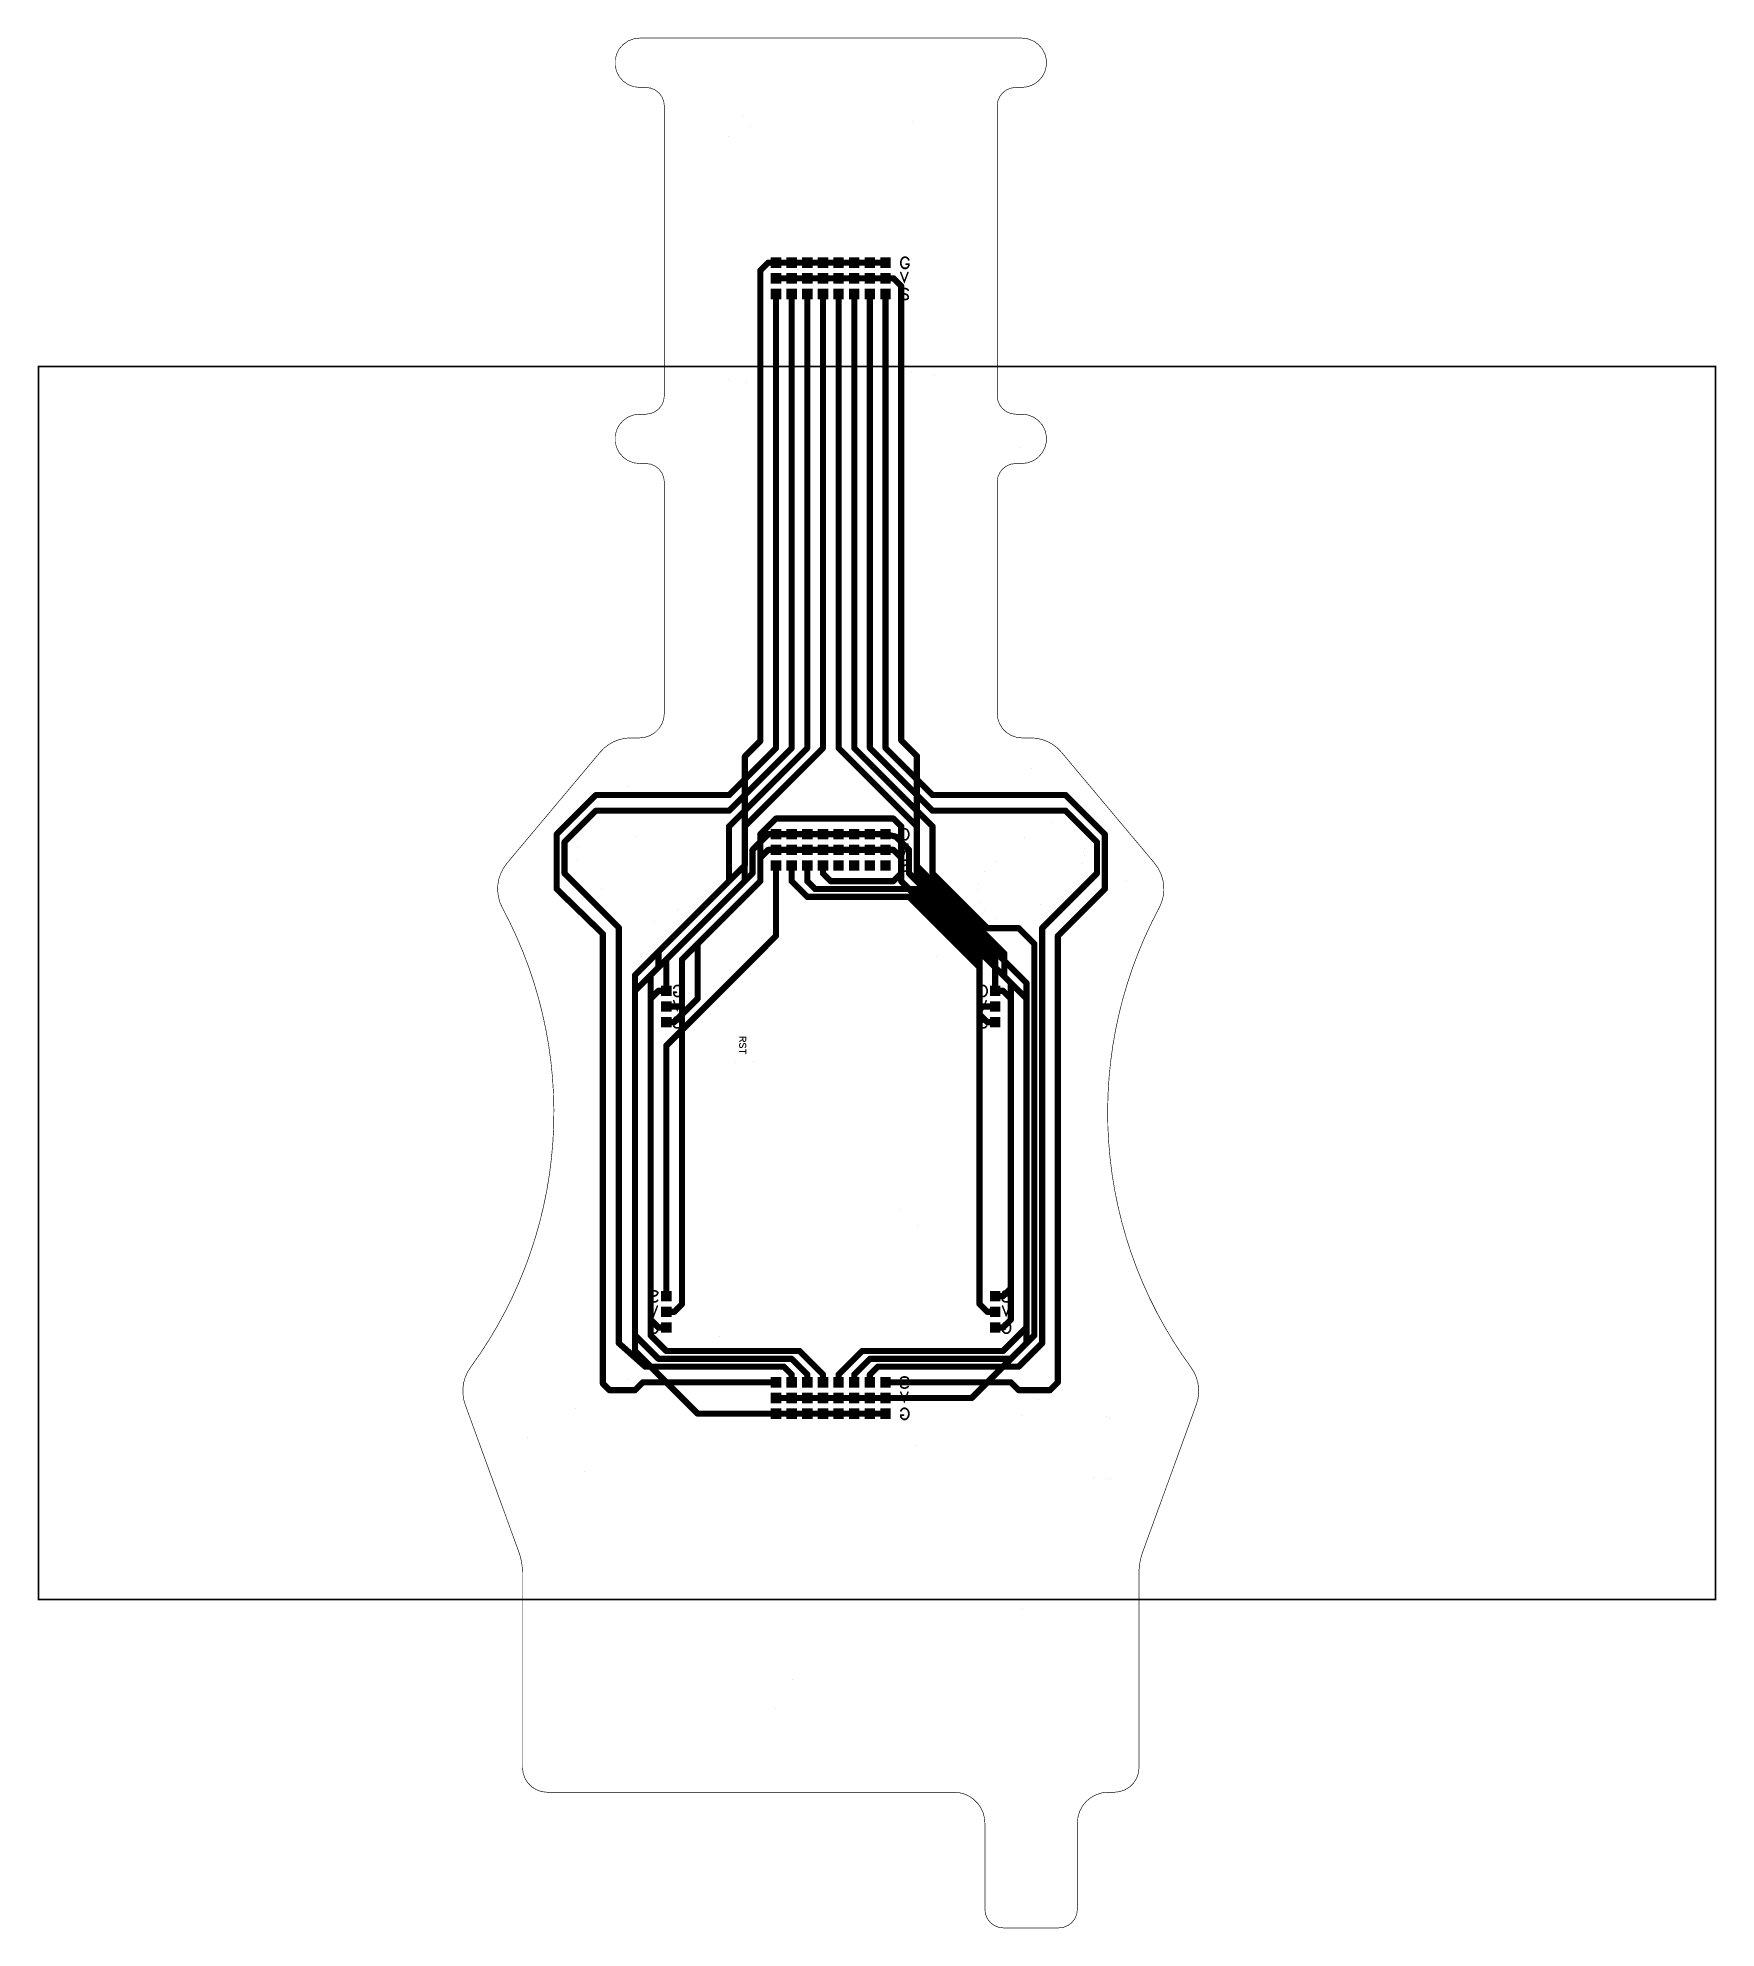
# Model space of a CAD drawing. Extents: x -129 to 144, y -153 to 153.
import ezdxf

# ---------------------------------------------------------------- set-up
doc = ezdxf.new("R2010")
doc.units = 0
for name, color, linetype in [('Board_Outline', 13, 'CONTINUOUS'), ('Bottom', 6, 'CONTINUOUS'), ('Bottom_Assy', 12, 'CONTINUOUS'), ('Bottom_Mask', 10, 'CONTINUOUS'), ('Drill_Bottom', 8, 'CONTINUOUS'), ('Drill_Top', 7, 'CONTINUOUS'), ('Top', 5, 'CONTINUOUS'), ('Top_Assy', 1, 'CONTINUOUS'), ('Top_Mask', 3, 'CONTINUOUS')]:
    doc.layers.add(name, color=color, linetype=linetype)

msp = doc.modelspace()

# ---------------------------------------------------------------- linework, layer by layer
at = {"layer": 'Board_Outline', "linetype": 'CONTINUOUS'}
for points, const_width in [([(50.6043, -92.273), (59.2933, -68.398), (59.5439, -67.523), (59.6699, -66.6216), (59.6687, -65.7114), (59.5404, -64.8104), (59.2875, -63.936), (58.9149, -63.1056), (58.43, -62.3354), (56.9188, -60.1878), (55.4892, -57.9851), (54.1432, -55.7304), (52.8828, -53.4268), (51.7096, -51.0775), (50.6254, -48.6858), (49.6317, -46.2552), (48.7298, -43.789), (47.921, -41.2907), (47.2065, -38.7638), (46.5873, -36.212), (46.0643, -33.6386), (45.6381, -31.0475), (45.3094, -28.4422), (45.0787, -25.8265), (44.9462, -23.2039), (44.9122, -20.5782), (44.9767, -17.953), (45.1396, -15.3322), (45.4007, -12.7192), (45.7596, -10.118), (46.2159, -7.532), (46.7688, -4.9649), (47.4176, -2.4204), (48.1613, 0.098), (48.999, 2.5867), (49.9295, 5.0423), (50.9514, 7.4612), (52.0633, 9.8401), (53.2637, 12.1756), (53.6572, 13.0592), (53.9153, 13.9914), (54.0322, 14.9515), (54.0053, 15.9184), (53.8352, 16.8705), (53.5257, 17.7869), (53.0836, 18.6472), (52.5187, 19.4323), (37.4133, 37.4343), (36.7552, 38.1119), (36.0059, 38.6869), (35.1811, 39.1473), (34.2983, 39.4832), (33.3761, 39.6877), (32.434, 39.7563), (31, 39.7563), (30.11, 39.8565), (29.2645, 40.1523), (28.5061, 40.6288), (27.8728, 41.2621), (27.3963, 42.0205), (27.1006, 42.8659), (27.0004, 43.756), (27.0003, 81.256), (27.1025, 82.0325), (27.4022, 82.756), (27.879, 83.3773), (28.5003, 83.8541), (29.2239, 84.1538), (30.0004, 84.256), (31, 84.256), (31.9573, 84.3722), (32.8589, 84.7142), (33.6525, 85.2619), (34.2919, 85.9837), (34.7401, 86.8376), (34.9708, 87.7738), (34.9708, 88.7381), (34.7401, 89.6744), (34.2919, 90.5282), (33.6525, 91.25), (32.8589, 91.7978), (31.9573, 92.1397), (31, 92.256), (30.0003, 92.256), (29.2239, 92.3582), (28.5003, 92.6579), (27.879, 93.1346), (27.4023, 93.756), (27.1026, 94.4795), (27.0004, 95.256), (27.0003, 142.2563), (27.1026, 143.0327), (27.4024, 143.7562), (27.8791, 144.3775), (28.5004, 144.8541), (29.224, 145.1538), (30.0004, 145.256), (31, 145.256), (31.9573, 145.3723), (32.8589, 145.7142), (33.6525, 146.262), (34.2919, 146.9838), (34.7401, 147.8377), (34.9708, 148.774), (34.9708, 149.7383), (34.7401, 150.6746), (34.292, 151.5284), (33.6525, 152.2502), (32.8589, 152.798), (31.9573, 153.14), (31, 153.2563), (-31, 153.2563), (-31.9573, 153.1401), (-32.8589, 152.7981), (-33.6525, 152.2503), (-34.2919, 151.5284), (-34.7401, 150.6746), (-34.9708, 149.7383), (-34.9708, 148.774), (-34.7401, 147.8377), (-34.2919, 146.9838), (-33.6525, 146.262), (-32.8589, 145.7142), (-31.9572, 145.3722), (-31, 145.256), (-30.0003, 145.256), (-29.2239, 145.1538), (-28.5004, 144.8541), (-27.8791, 144.3774), (-27.4023, 143.7562), (-27.1026, 143.0327), (-27.0003, 142.2563), (-27.0003, 95.256), (-27.1025, 94.4795), (-27.4022, 93.756), (-27.879, 93.1347), (-28.5003, 92.6579), (-29.2238, 92.3582), (-30.0003, 92.256), (-31, 92.256), (-31.9573, 92.1398), (-32.8589, 91.7978), (-33.6525, 91.25), (-34.2919, 90.5282), (-34.7401, 89.6744), (-34.9708, 88.7381), (-34.9708, 87.7738), (-34.7401, 86.8375), (-34.2919, 85.9837), (-33.6525, 85.2619), (-32.8589, 84.7141), (-31.9572, 84.3722), (-31, 84.256), (-30.0003, 84.256), (-29.2239, 84.1538), (-28.5003, 83.8541), (-27.879, 83.3773), (-27.4022, 82.756), (-27.1025, 82.0324), (-27.0003, 81.256), (-27.0003, 43.756), (-27.1005, 42.866), (-27.3963, 42.0205), (-27.8728, 41.2621), (-28.5061, 40.6288), (-29.2645, 40.1523), (-30.1099, 39.8565), (-31, 39.7563), (-32.434, 39.7563), (-33.3761, 39.6877), (-34.2983, 39.4833), (-35.1811, 39.1473), (-36.0059, 38.6869), (-36.7552, 38.1119), (-37.4133, 37.4343), (-52.5187, 19.4323), (-53.0836, 18.6472), (-53.5257, 17.7869), (-53.8352, 16.8705), (-54.0053, 15.9184), (-54.0322, 14.9515), (-53.9153, 13.9913), (-53.6572, 13.0592), (-53.2636, 12.1756), (-52.0633, 9.8401), (-50.9514, 7.4612), (-49.9295, 5.0423), (-48.999, 2.5868), (-48.1613, 0.098), (-47.4175, -2.4204), (-46.7687, -4.9649), (-46.2158, -7.532), (-45.7596, -10.1179), (-45.4007, -12.7192), (-45.1396, -15.3322), (-44.9767, -17.953), (-44.9122, -20.5782), (-44.9462, -23.2039), (-45.0787, -25.8265), (-45.3094, -28.4422), (-45.6381, -31.0475), (-46.0643, -33.6386), (-46.5873, -36.212), (-47.2065, -38.7638), (-47.921, -41.2907), (-48.7298, -43.789), (-49.6317, -46.2552), (-50.6254, -48.6858), (-51.7096, -51.0775), (-52.8828, -53.4268), (-54.1432, -55.7304), (-55.4892, -57.9852), (-56.9188, -60.1879), (-58.43, -62.3354), (-58.9149, -63.1054), (-59.2875, -63.9356), (-59.5404, -64.8098), (-59.6687, -65.7107), (-59.6699, -66.6207), (-59.5439, -67.5219), (-59.2933, -68.3967), (-50.6047, -92.2673), (-50.4218, -92.8196), (-50.2713, -93.3816), (-50.1537, -93.9513), (-50.0694, -94.527), (-50.0186, -95.1065), (-50.0016, -95.688), (-50.0017, -127.257), (-49.9014, -128.147), (-49.6055, -128.9924), (-49.129, -129.7507), (-48.4957, -130.3841), (-47.7374, -130.8606), (-46.892, -131.1564), (-46.002, -131.2567), (19.9987, -131.2567), (20.8669, -131.3326), (21.7088, -131.5581), (22.4988, -131.9264), (23.2127, -132.4263), (23.829, -133.0426), (24.329, -133.7566), (24.6973, -134.5465), (24.9228, -135.3884), (24.9987, -136.2567), (24.9987, -150.2563), (25.1009, -151.0332), (25.4007, -151.7571), (25.8777, -152.3787), (26.4993, -152.8557), (27.2232, -153.1555), (28, -153.2577), (37.001, -153.2577), (37.7775, -153.1555), (38.501, -152.8558), (39.1223, -152.379), (39.5991, -151.7577), (39.8988, -151.0342), (40.001, -150.2577), (40.001, -136.2577), (40.097, -135.2823), (40.3815, -134.3444), (40.8436, -133.48), (41.4653, -132.7223), (42.223, -132.1006), (43.0874, -131.6386), (44.0253, -131.3541), (45.0007, -131.258), (46.0007, -131.258), (46.8908, -131.1576), (47.7362, -130.8617), (48.4946, -130.3851), (49.128, -129.7517), (49.6046, -128.9933), (49.9004, -128.1478), (50.0007, -127.2577), (50.0007, -95.696), (50.0175, -95.1141), (50.0683, -94.5341), (50.1527, -93.9581), (50.2704, -93.3879), (50.4212, -92.8256), (50.6044, -92.273)], 0.1), ([(-29.5, 149.256), (-29.701, 148.506), (-30.25, 147.957), (-31, 147.756), (-31.75, 147.957), (-32.299, 148.506), (-32.5, 149.256), (-32.299, 150.006), (-31.75, 150.555), (-31, 150.756), (-30.25, 150.555), (-29.7009, 150.006), (-29.5, 149.256)], 0.0003), ([(-29.5, 149.256), (-29.701, 148.506), (-30.25, 147.957), (-31, 147.756), (-31.75, 147.957), (-32.299, 148.506), (-32.5, 149.256), (-32.299, 150.006), (-31.75, 150.555), (-31, 150.756), (-30.25, 150.555), (-29.7009, 150.006), (-29.5, 149.256)], 0.0003), ([(32.5, 149.256), (32.299, 148.506), (31.75, 147.957), (31, 147.756), (30.25, 147.957), (29.701, 148.506), (29.5, 149.256), (29.701, 150.006), (30.25, 150.555), (31, 150.756), (31.75, 150.555), (32.2991, 150.006), (32.5, 149.256)], 0.0003), ([(32.5, 149.256), (32.299, 148.506), (31.75, 147.957), (31, 147.756), (30.25, 147.957), (29.701, 148.506), (29.5, 149.256), (29.701, 150.006), (30.25, 150.555), (31, 150.756), (31.75, 150.555), (32.2991, 150.006), (32.5, 149.256)], 0.0003), ([(-16.6767, 99.8813), (-16.9643, 98.9771), (-16.8028, 98.0421), (-16.2286, 97.2868), (-15.3708, 96.8811), (-14.4227, 96.9163), (-13.5974, 97.3846), (-13.0809, 98.1806), (-12.9893, 99.125), (-13.3433, 100.0053), (-13.3993, 100.0926), (-13.4459, 100.1851), (-13.4827, 100.282), (-13.5092, 100.3821), (-13.5253, 100.4845), (-13.5306, 100.588), (-13.5307, 137.0933), (-13.5253, 137.1968), (-13.5092, 137.2991), (-13.4826, 137.3992), (-13.4458, 137.496), (-13.3992, 137.5885), (-13.3433, 137.6756), (-12.9893, 138.556), (-13.0809, 139.5004), (-13.5974, 140.2964), (-14.4227, 140.7647), (-15.3708, 140.7999), (-16.2286, 140.3942), (-16.8028, 139.6388), (-16.9643, 138.7038), (-16.6766, 137.7996), (-16.6329, 137.7196), (-16.5966, 137.6359), (-16.568, 137.5493), (-16.5474, 137.4605), (-16.5349, 137.3701), (-16.5306, 137.279), (-16.5307, 100.402), (-16.5349, 100.3109), (-16.5474, 100.2205), (-16.568, 100.1317), (-16.5966, 100.045), (-16.6329, 99.9613), (-16.6766, 99.8813)], 0.0003), ([(-16.6767, 99.8813), (-16.9643, 98.9771), (-16.8028, 98.0421), (-16.2286, 97.2868), (-15.3708, 96.8811), (-14.4227, 96.9163), (-13.5974, 97.3846), (-13.0809, 98.1806), (-12.9893, 99.125), (-13.3433, 100.0053), (-13.3993, 100.0926), (-13.4459, 100.1851), (-13.4827, 100.282), (-13.5092, 100.3821), (-13.5253, 100.4845), (-13.5306, 100.588), (-13.5307, 137.0933), (-13.5253, 137.1968), (-13.5092, 137.2991), (-13.4826, 137.3992), (-13.4458, 137.496), (-13.3992, 137.5885), (-13.3433, 137.6756), (-12.9893, 138.556), (-13.0809, 139.5004), (-13.5974, 140.2964), (-14.4227, 140.7647), (-15.3708, 140.7999), (-16.2286, 140.3942), (-16.8028, 139.6388), (-16.9643, 138.7038), (-16.6766, 137.7996), (-16.6329, 137.7196), (-16.5966, 137.6359), (-16.568, 137.5493), (-16.5474, 137.4605), (-16.5349, 137.3701), (-16.5306, 137.279), (-16.5307, 100.402), (-16.5349, 100.3109), (-16.5474, 100.2205), (-16.568, 100.1317), (-16.5966, 100.045), (-16.6329, 99.9613), (-16.6766, 99.8813)], 0.0003), ([(16.6357, 99.946), (16.5858, 100.0298), (16.5443, 100.1181), (16.5117, 100.21), (16.4881, 100.3047), (16.4738, 100.4012), (16.469, 100.4986), (16.469, 137.1823), (16.4738, 137.2798), (16.4881, 137.3763), (16.5116, 137.4709), (16.5443, 137.5628), (16.5858, 137.6511), (16.6357, 137.735), (16.9577, 138.628), (16.8317, 139.569), (16.286, 140.3458), (15.4437, 140.7835), (14.4943, 140.7835), (13.6519, 140.3458), (13.1063, 139.5689), (12.9803, 138.628), (13.3024, 137.735), (13.3524, 137.6512), (13.3939, 137.5629), (13.4267, 137.471), (13.4502, 137.3763), (13.4644, 137.2798), (13.469, 137.1823), (13.469, 100.4987), (13.4644, 100.4012), (13.4502, 100.3047), (13.4267, 100.21), (13.3939, 100.118), (13.3524, 100.0298), (13.3024, 99.946), (12.9803, 99.053), (13.1063, 98.112), (13.6519, 97.3352), (14.4943, 96.8975), (15.4436, 96.8975), (16.286, 97.3352), (16.8317, 98.112), (16.9577, 99.0529), (16.6357, 99.946)], 0.0003), ([(16.6357, 99.946), (16.5858, 100.0298), (16.5443, 100.1181), (16.5117, 100.21), (16.4881, 100.3047), (16.4738, 100.4012), (16.469, 100.4986), (16.469, 137.1823), (16.4738, 137.2798), (16.4881, 137.3763), (16.5116, 137.4709), (16.5443, 137.5628), (16.5858, 137.6511), (16.6357, 137.735), (16.9577, 138.628), (16.8317, 139.569), (16.286, 140.3458), (15.4437, 140.7835), (14.4943, 140.7835), (13.6519, 140.3458), (13.1063, 139.5689), (12.9803, 138.628), (13.3024, 137.735), (13.3524, 137.6512), (13.3939, 137.5629), (13.4267, 137.471), (13.4502, 137.3763), (13.4644, 137.2798), (13.469, 137.1823), (13.469, 100.4987), (13.4644, 100.4012), (13.4502, 100.3047), (13.4267, 100.21), (13.3939, 100.118), (13.3524, 100.0298), (13.3024, 99.946), (12.9803, 99.053), (13.1063, 98.112), (13.6519, 97.3352), (14.4943, 96.8975), (15.4436, 96.8975), (16.286, 97.3352), (16.8317, 98.112), (16.9577, 99.0529), (16.6357, 99.946)], 0.0003), ([(-29.5, 88.2563), (-29.701, 87.5063), (-30.25, 86.9573), (-31, 86.7563), (-31.75, 86.9573), (-32.299, 87.5063), (-32.5, 88.2563), (-32.299, 89.0063), (-31.75, 89.5554), (-31, 89.7563), (-30.25, 89.5554), (-29.7009, 89.0063), (-29.5, 88.2563)], 0.0003), ([(-29.5, 88.2563), (-29.701, 87.5063), (-30.25, 86.9573), (-31, 86.7563), (-31.75, 86.9573), (-32.299, 87.5063), (-32.5, 88.2563), (-32.299, 89.0063), (-31.75, 89.5554), (-31, 89.7563), (-30.25, 89.5554), (-29.7009, 89.0063), (-29.5, 88.2563)], 0.0003), ([(32.5, 88.2563), (32.299, 87.5063), (31.75, 86.9573), (31, 86.7563), (30.25, 86.9573), (29.701, 87.5063), (29.5, 88.2563), (29.701, 89.0063), (30.25, 89.5554), (31, 89.7563), (31.75, 89.5554), (32.2991, 89.0063), (32.5, 88.2563)], 0.0003), ([(32.5, 88.2563), (32.299, 87.5063), (31.75, 86.9573), (31, 86.7563), (30.25, 86.9573), (29.701, 87.5063), (29.5, 88.2563), (29.701, 89.0063), (30.25, 89.5554), (31, 89.7563), (31.75, 89.5554), (32.2991, 89.0063), (32.5, 88.2563)], 0.0003), ([(-30.934, 33.256), (-31.135, 32.506), (-31.684, 31.957), (-32.434, 31.756), (-33.184, 31.957), (-33.733, 32.506), (-33.934, 33.256), (-33.733, 34.006), (-33.184, 34.555), (-32.434, 34.756), (-31.684, 34.555), (-31.1349, 34.006), (-30.934, 33.256)], 0.0003), ([(-30.934, 33.256), (-31.135, 32.506), (-31.684, 31.957), (-32.434, 31.756), (-33.184, 31.957), (-33.733, 32.506), (-33.934, 33.256), (-33.733, 34.006), (-33.184, 34.555), (-32.434, 34.756), (-31.684, 34.555), (-31.1349, 34.006), (-30.934, 33.256)], 0.0003), ([(33.934, 33.256), (33.733, 32.506), (33.184, 31.957), (32.434, 31.756), (31.684, 31.957), (31.135, 32.506), (30.934, 33.256), (31.135, 34.006), (31.684, 34.555), (32.434, 34.756), (33.184, 34.555), (33.7331, 34.006), (33.934, 33.256)], 0.0003), ([(33.934, 33.256), (33.733, 32.506), (33.184, 31.957), (32.434, 31.756), (31.684, 31.957), (31.135, 32.506), (30.934, 33.256), (31.135, 34.006), (31.684, 34.555), (32.434, 34.756), (33.184, 34.555), (33.7331, 34.006), (33.934, 33.256)], 0.0003), ([(-32.9653, 24.8903), (-33.7743, 25.4436), (-34.6757, 25.8283), (-35.6348, 26.0299), (-36.6148, 26.0405), (-37.578, 25.8597), (-38.4875, 25.4944), (-39.3082, 24.9588), (-40.0087, 24.2733), (-40.562, 23.4644), (-40.9468, 22.5631), (-41.1485, 21.604), (-41.1591, 20.624), (-40.9784, 19.6608), (-40.6132, 18.7513), (-40.0777, 17.9305), (-39.3923, 17.23), (-32.049, 11.0683), (-31.24, 10.5149), (-30.3385, 10.13), (-29.3793, 9.9283), (-28.3991, 9.9177), (-27.4357, 10.0985), (-26.5261, 10.4637), (-25.7053, 10.9994), (-25.0047, 11.685), (-24.4513, 12.4941), (-24.0664, 13.3955), (-23.8648, 14.3548), (-23.8542, 15.3349), (-24.035, 16.2983), (-24.4003, 17.2079), (-24.936, 18.0287), (-25.6216, 18.7293), (-32.9653, 24.8903)], 0.0003), ([(-32.9653, 24.8903), (-33.7743, 25.4436), (-34.6757, 25.8283), (-35.6348, 26.0299), (-36.6148, 26.0405), (-37.578, 25.8597), (-38.4875, 25.4944), (-39.3082, 24.9588), (-40.0087, 24.2733), (-40.562, 23.4644), (-40.9468, 22.5631), (-41.1485, 21.604), (-41.1591, 20.624), (-40.9784, 19.6608), (-40.6132, 18.7513), (-40.0777, 17.9305), (-39.3923, 17.23), (-32.049, 11.0683), (-31.24, 10.5149), (-30.3385, 10.13), (-29.3793, 9.9283), (-28.3991, 9.9177), (-27.4357, 10.0985), (-26.5261, 10.4637), (-25.7053, 10.9994), (-25.0047, 11.685), (-24.4513, 12.4941), (-24.0664, 13.3955), (-23.8648, 14.3548), (-23.8542, 15.3349), (-24.035, 16.2983), (-24.4003, 17.2079), (-24.936, 18.0287), (-25.6216, 18.7293), (-32.9653, 24.8903)], 0.0003), ([(32.9653, 24.8903), (25.6217, 18.7293), (24.9361, 18.0288), (24.4003, 17.2079), (24.035, 16.2983), (23.8542, 15.335), (23.8648, 14.3548), (24.0664, 13.3955), (24.4513, 12.4941), (25.0047, 11.685), (25.7053, 10.9994), (26.5261, 10.4637), (27.4357, 10.0985), (28.3991, 9.9177), (29.3793, 9.9283), (30.3385, 10.13), (31.24, 10.5149), (32.049, 11.0683), (39.3923, 17.23), (40.0777, 17.9305), (40.6133, 18.7513), (40.9784, 19.6608), (41.1591, 20.624), (41.1485, 21.604), (40.9468, 22.5631), (40.562, 23.4644), (40.0087, 24.2733), (39.3082, 24.9588), (38.4875, 25.4944), (37.578, 25.8596), (36.6148, 26.0404), (35.6348, 26.0299), (34.6757, 25.8283), (33.7743, 25.4435), (32.9654, 24.8903)], 0.0003), ([(32.9653, 24.8903), (25.6217, 18.7293), (24.9361, 18.0288), (24.4003, 17.2079), (24.035, 16.2983), (23.8542, 15.335), (23.8648, 14.3548), (24.0664, 13.3955), (24.4513, 12.4941), (25.0047, 11.685), (25.7053, 10.9994), (26.5261, 10.4637), (27.4357, 10.0985), (28.3991, 9.9177), (29.3793, 9.9283), (30.3385, 10.13), (31.24, 10.5149), (32.049, 11.0683), (39.3923, 17.23), (40.0777, 17.9305), (40.6133, 18.7513), (40.9784, 19.6608), (41.1591, 20.624), (41.1485, 21.604), (40.9468, 22.5631), (40.562, 23.4644), (40.0087, 24.2733), (39.3082, 24.9588), (38.4875, 25.4944), (37.578, 25.8596), (36.6148, 26.0404), (35.6348, 26.0299), (34.6757, 25.8283), (33.7743, 25.4435), (32.9654, 24.8903)], 0.0003), ([(-18.4203, 17.8327), (-18.6213, 17.0827), (-19.1703, 16.5336), (-19.9203, 16.3327), (-20.6703, 16.5336), (-21.2193, 17.0826), (-21.4203, 17.8326), (-21.2194, 18.5827), (-20.6703, 19.1317), (-19.9203, 19.3327), (-19.1703, 19.1317), (-18.6213, 18.5826), (-18.4203, 17.8326)], 0.0003), ([(-18.4203, 17.8327), (-18.6213, 17.0827), (-19.1703, 16.5336), (-19.9203, 16.3327), (-20.6703, 16.5336), (-21.2193, 17.0826), (-21.4203, 17.8326), (-21.2194, 18.5827), (-20.6703, 19.1317), (-19.9203, 19.3327), (-19.1703, 19.1317), (-18.6213, 18.5826), (-18.4203, 17.8326)], 0.0003), ([(21.396, 17.862), (21.195, 17.112), (20.646, 16.563), (19.896, 16.362), (19.146, 16.563), (18.597, 17.112), (18.396, 17.862), (18.597, 18.612), (19.146, 19.161), (19.896, 19.362), (20.646, 19.161), (21.1951, 18.612), (21.396, 17.862)], 0.0003), ([(21.396, 17.862), (21.195, 17.112), (20.646, 16.563), (19.896, 16.362), (19.146, 16.563), (18.597, 17.112), (18.396, 17.862), (18.597, 18.612), (19.146, 19.161), (19.896, 19.362), (20.646, 19.161), (21.1951, 18.612), (21.396, 17.862)], 0.0003), ([(-46.04, 15.2547), (-46.241, 14.5047), (-46.79, 13.9556), (-47.54, 13.7547), (-48.29, 13.9556), (-48.839, 14.5046), (-49.04, 15.2546), (-48.839, 16.0047), (-48.29, 16.5537), (-47.54, 16.7547), (-46.79, 16.5537), (-46.2409, 16.0046), (-46.04, 15.2546)], 0.0003), ([(-46.04, 15.2547), (-46.241, 14.5047), (-46.79, 13.9556), (-47.54, 13.7547), (-48.29, 13.9556), (-48.839, 14.5046), (-49.04, 15.2546), (-48.839, 16.0047), (-48.29, 16.5537), (-47.54, 16.7547), (-46.79, 16.5537), (-46.2409, 16.0046), (-46.04, 15.2546)], 0.0003), ([(49.0393, 15.2547), (48.8384, 14.5047), (48.2894, 13.9556), (47.5394, 13.7547), (46.7894, 13.9556), (46.2403, 14.5046), (46.0394, 15.2546), (46.2403, 16.0047), (46.7894, 16.5537), (47.5394, 16.7547), (48.2894, 16.5537), (48.8384, 16.0046), (49.0394, 15.2546)], 0.0003), ([(49.0393, 15.2547), (48.8384, 14.5047), (48.2894, 13.9556), (47.5394, 13.7547), (46.7894, 13.9556), (46.2403, 14.5046), (46.0394, 15.2546), (46.2403, 16.0047), (46.7894, 16.5537), (47.5394, 16.7547), (48.2894, 16.5537), (48.8384, 16.0046), (49.0394, 15.2546)], 0.0003), ([(-28.691, 5.5927), (-28.892, 4.8427), (-29.441, 4.2936), (-30.191, 4.0927), (-30.941, 4.2936), (-31.49, 4.8426), (-31.691, 5.5926), (-31.49, 6.3427), (-30.941, 6.8917), (-30.191, 7.0927), (-29.441, 6.8917), (-28.8919, 6.3426), (-28.691, 5.5926)], 0.0003), ([(-28.691, 5.5927), (-28.892, 4.8427), (-29.441, 4.2936), (-30.191, 4.0927), (-30.941, 4.2936), (-31.49, 4.8426), (-31.691, 5.5926), (-31.49, 6.3427), (-30.941, 6.8917), (-30.191, 7.0927), (-29.441, 6.8917), (-28.8919, 6.3426), (-28.691, 5.5926)], 0.0003), ([(-16.2813, 5.577), (-16.4823, 4.827), (-17.0313, 4.278), (-17.7813, 4.077), (-18.5313, 4.278), (-19.0803, 4.827), (-19.2813, 5.577), (-19.0804, 6.327), (-18.5313, 6.876), (-17.7813, 7.077), (-17.0313, 6.876), (-16.4823, 6.327), (-16.2813, 5.577)], 0.0003), ([(-16.2813, 5.577), (-16.4823, 4.827), (-17.0313, 4.278), (-17.7813, 4.077), (-18.5313, 4.278), (-19.0803, 4.827), (-19.2813, 5.577), (-19.0804, 6.327), (-18.5313, 6.876), (-17.7813, 7.077), (-17.0313, 6.876), (-16.4823, 6.327), (-16.2813, 5.577)], 0.0003), ([(19.219, 5.577), (19.018, 4.827), (18.469, 4.278), (17.719, 4.077), (16.969, 4.278), (16.42, 4.827), (16.219, 5.577), (16.42, 6.327), (16.969, 6.876), (17.719, 7.077), (18.469, 6.876), (19.0181, 6.327), (19.219, 5.577)], 0.0003), ([(19.219, 5.577), (19.018, 4.827), (18.469, 4.278), (17.719, 4.077), (16.969, 4.278), (16.42, 4.827), (16.219, 5.577), (16.42, 6.327), (16.969, 6.876), (17.719, 7.077), (18.469, 6.876), (19.0181, 6.327), (19.219, 5.577)], 0.0003), ([(31.691, 5.5927), (31.49, 4.8427), (30.941, 4.2936), (30.191, 4.0927), (29.441, 4.2936), (28.892, 4.8426), (28.691, 5.5926), (28.892, 6.3427), (29.441, 6.8917), (30.191, 7.0927), (30.941, 6.8917), (31.4901, 6.3426), (31.691, 5.5926)], 0.0003), ([(31.691, 5.5927), (31.49, 4.8427), (30.941, 4.2936), (30.191, 4.0927), (29.441, 4.2936), (28.892, 4.8426), (28.691, 5.5926), (28.892, 6.3427), (29.441, 6.8917), (30.191, 7.0927), (30.941, 6.8917), (31.4901, 6.3426), (31.691, 5.5926)], 0.0003), ([(15.007, 2.72), (14.1228, 3.0443), (13.1813, 3.0185), (12.3161, 2.6462), (11.6501, 1.9802), (11.2778, 1.115), (11.252, 0.1735), (11.5764, -0.7107), (11.6192, -0.79), (11.6547, -0.8728), (11.6827, -0.9585), (11.7029, -1.0464), (11.7152, -1.1357), (11.7194, -1.2257), (11.7193, -35.1203), (11.7151, -35.2104), (11.7029, -35.2997), (11.6827, -35.3875), (11.6547, -35.4732), (11.6192, -35.556), (11.5764, -35.6354), (11.2519, -36.5196), (11.2777, -37.4612), (11.65, -38.3264), (12.316, -38.9924), (13.1812, -39.3647), (14.1228, -39.3905), (15.007, -39.066), (15.0862, -39.023), (15.1691, -38.9873), (15.2547, -38.9593), (15.3426, -38.9392), (15.432, -38.927), (15.522, -38.923), (16.9163, -38.923), (17.0065, -38.927), (17.0958, -38.9392), (17.1838, -38.9594), (17.2695, -38.9874), (17.3524, -39.023), (17.4317, -39.066), (18.3159, -39.3904), (19.2574, -39.3646), (20.1225, -38.9922), (20.7885, -38.3262), (21.1607, -37.4611), (21.1865, -36.5196), (20.862, -35.6354), (20.8192, -35.556), (20.7836, -35.4732), (20.7556, -35.3875), (20.7354, -35.2997), (20.7232, -35.2104), (20.719, -35.1204), (20.719, -1.2257), (20.7232, -1.1356), (20.7354, -1.0463), (20.7556, -0.9585), (20.7836, -0.8728), (20.8192, -0.79), (20.862, -0.7107), (21.1864, 0.1735), (21.1606, 1.1149), (20.7883, 1.98), (20.1224, 2.646), (19.2573, 3.0184), (18.3159, 3.0442), (17.4317, 2.72), (17.3524, 2.677), (17.2695, 2.6414), (17.1838, 2.6134), (17.0959, 2.5932), (17.0065, 2.581), (16.9164, 2.577), (15.522, 2.577), (15.4319, 2.581), (15.3426, 2.5931), (15.2548, 2.6133), (15.1691, 2.6413), (15.0863, 2.677), (15.007, 2.72)], 0.0003), ([(15.007, 2.72), (14.1228, 3.0443), (13.1813, 3.0185), (12.3161, 2.6462), (11.6501, 1.9802), (11.2778, 1.115), (11.252, 0.1735), (11.5764, -0.7107), (11.6192, -0.79), (11.6547, -0.8728), (11.6827, -0.9585), (11.7029, -1.0464), (11.7152, -1.1357), (11.7194, -1.2257), (11.7193, -35.1203), (11.7151, -35.2104), (11.7029, -35.2997), (11.6827, -35.3875), (11.6547, -35.4732), (11.6192, -35.556), (11.5764, -35.6354), (11.2519, -36.5196), (11.2777, -37.4612), (11.65, -38.3264), (12.316, -38.9924), (13.1812, -39.3647), (14.1228, -39.3905), (15.007, -39.066), (15.0862, -39.023), (15.1691, -38.9873), (15.2547, -38.9593), (15.3426, -38.9392), (15.432, -38.927), (15.522, -38.923), (16.9163, -38.923), (17.0065, -38.927), (17.0958, -38.9392), (17.1838, -38.9594), (17.2695, -38.9874), (17.3524, -39.023), (17.4317, -39.066), (18.3159, -39.3904), (19.2574, -39.3646), (20.1225, -38.9922), (20.7885, -38.3262), (21.1607, -37.4611), (21.1865, -36.5196), (20.862, -35.6354), (20.8192, -35.556), (20.7836, -35.4732), (20.7556, -35.3875), (20.7354, -35.2997), (20.7232, -35.2104), (20.719, -35.1204), (20.719, -1.2257), (20.7232, -1.1356), (20.7354, -1.0463), (20.7556, -0.9585), (20.7836, -0.8728), (20.8192, -0.79), (20.862, -0.7107), (21.1864, 0.1735), (21.1606, 1.1149), (20.7883, 1.98), (20.1224, 2.646), (19.2573, 3.0184), (18.3159, 3.0442), (17.4317, 2.72), (17.3524, 2.677), (17.2695, 2.6414), (17.1838, 2.6134), (17.0959, 2.5932), (17.0065, 2.581), (16.9164, 2.577), (15.522, 2.577), (15.4319, 2.581), (15.3426, 2.5931), (15.2548, 2.6133), (15.1691, 2.6413), (15.0863, 2.677), (15.007, 2.72)], 0.0003), ([(-10.7807, -15.423), (-10.9275, -16.35), (-11.3536, -17.1863), (-12.0173, -17.85), (-12.8536, -18.2762), (-13.7806, -18.423), (-14.7077, -18.2762), (-15.544, -17.8501), (-16.2077, -17.1864), (-16.6338, -16.3501), (-16.7806, -15.423), (-16.6338, -14.4959), (-16.2077, -13.6596), (-15.544, -12.9959), (-14.7077, -12.5698), (-13.7806, -12.423), (-12.8536, -12.5698), (-12.0173, -12.996), (-11.3536, -13.6597), (-10.9275, -14.496), (-10.7806, -15.423)], 0.0003), ([(-10.7807, -15.423), (-10.9275, -16.35), (-11.3536, -17.1863), (-12.0173, -17.85), (-12.8536, -18.2762), (-13.7806, -18.423), (-14.7077, -18.2762), (-15.544, -17.8501), (-16.2077, -17.1864), (-16.6338, -16.3501), (-16.7806, -15.423), (-16.6338, -14.4959), (-16.2077, -13.6596), (-15.544, -12.9959), (-14.7077, -12.5698), (-13.7806, -12.423), (-12.8536, -12.5698), (-12.0173, -12.996), (-11.3536, -13.6597), (-10.9275, -14.496), (-10.7806, -15.423)], 0.0003), ([(-16.2813, -55.923), (-16.4823, -56.673), (-17.0313, -57.222), (-17.7813, -57.423), (-18.5313, -57.222), (-19.0803, -56.673), (-19.2813, -55.923), (-19.0804, -55.173), (-18.5313, -54.624), (-17.7813, -54.423), (-17.0313, -54.624), (-16.4823, -55.173), (-16.2813, -55.923)], 0.0003), ([(-16.2813, -55.923), (-16.4823, -56.673), (-17.0313, -57.222), (-17.7813, -57.423), (-18.5313, -57.222), (-19.0803, -56.673), (-19.2813, -55.923), (-19.0804, -55.173), (-18.5313, -54.624), (-17.7813, -54.423), (-17.0313, -54.624), (-16.4823, -55.173), (-16.2813, -55.923)], 0.0003), ([(19.219, -55.923), (19.018, -56.673), (18.469, -57.222), (17.719, -57.423), (16.969, -57.222), (16.42, -56.673), (16.219, -55.923), (16.42, -55.173), (16.969, -54.624), (17.719, -54.423), (18.469, -54.624), (19.0181, -55.173), (19.219, -55.923)], 0.0003), ([(19.219, -55.923), (19.018, -56.673), (18.469, -57.222), (17.719, -57.423), (16.969, -57.222), (16.42, -56.673), (16.219, -55.923), (16.42, -55.173), (16.969, -54.624), (17.719, -54.423), (18.469, -54.624), (19.0181, -55.173), (19.219, -55.923)], 0.0003), ([(-32.0783, -63.0283), (-32.2793, -63.7783), (-32.8283, -64.3274), (-33.5783, -64.5283), (-34.3283, -64.3274), (-34.8773, -63.7784), (-35.0783, -63.0284), (-34.8774, -62.2783), (-34.3283, -61.7293), (-33.5783, -61.5283), (-32.8283, -61.7293), (-32.2793, -62.2784), (-32.0783, -63.0284)], 0.0003), ([(-32.0783, -63.0283), (-32.2793, -63.7783), (-32.8283, -64.3274), (-33.5783, -64.5283), (-34.3283, -64.3274), (-34.8773, -63.7784), (-35.0783, -63.0284), (-34.8774, -62.2783), (-34.3283, -61.7293), (-33.5783, -61.5283), (-32.8283, -61.7293), (-32.2793, -62.2784), (-32.0783, -63.0284)], 0.0003), ([(35.0917, -62.9923), (34.8907, -63.7423), (34.3417, -64.2914), (33.5917, -64.4923), (32.8417, -64.2914), (32.2927, -63.7424), (32.0917, -62.9924), (32.2926, -62.2423), (32.8417, -61.6933), (33.5917, -61.4923), (34.3417, -61.6933), (34.8907, -62.2424), (35.0917, -62.9924)], 0.0003), ([(35.0917, -62.9923), (34.8907, -63.7423), (34.3417, -64.2914), (33.5917, -64.4923), (32.8417, -64.2914), (32.2927, -63.7424), (32.0917, -62.9924), (32.2926, -62.2423), (32.8417, -61.6933), (33.5917, -61.4923), (34.3417, -61.6933), (34.8907, -62.2424), (35.0917, -62.9924)], 0.0003), ([(-51.6883, -66.174), (-51.8891, -66.9232), (-52.4375, -67.4716), (-53.1866, -67.6723), (-53.9358, -67.4716), (-54.4842, -66.9232), (-54.685, -66.174), (-54.4841, -65.425), (-53.9357, -64.8767), (-53.1866, -64.676), (-52.4376, -64.8767), (-51.8891, -65.425), (-51.6883, -66.174)], 0.0003), ([(-51.6883, -66.174), (-51.8891, -66.9232), (-52.4375, -67.4716), (-53.1866, -67.6723), (-53.9358, -67.4716), (-54.4842, -66.9232), (-54.685, -66.174), (-54.4841, -65.425), (-53.9357, -64.8767), (-53.1866, -64.676), (-52.4376, -64.8767), (-51.8891, -65.425), (-51.6883, -66.174)], 0.0003), ([(-37.1983, -67.5377), (-46.2053, -70.8167), (-47.0891, -71.2406), (-47.8731, -71.8288), (-48.5274, -72.5586), (-49.0266, -73.4021), (-49.3518, -74.3268), (-49.4902, -75.2971), (-49.4368, -76.2758), (-49.1934, -77.2253), (-48.7694, -78.109), (-48.1812, -78.893), (-47.4513, -79.5472), (-46.6078, -80.0465), (-45.6831, -80.3716), (-44.7128, -80.51), (-43.7341, -80.4565), (-42.7846, -80.213), (-33.7777, -76.9343), (-32.8939, -76.5104), (-32.1098, -75.9222), (-31.4555, -75.1924), (-30.9562, -74.3489), (-30.631, -73.4242), (-30.4925, -72.4538), (-30.546, -71.4751), (-30.7894, -70.5256), (-31.2133, -69.6418), (-31.8016, -68.8578), (-32.5315, -68.2035), (-33.375, -67.7042), (-34.2997, -67.3791), (-35.2701, -67.2407), (-36.2488, -67.2942), (-37.1983, -67.5377)], 0.0003), ([(-37.1983, -67.5377), (-46.2053, -70.8167), (-47.0891, -71.2406), (-47.8731, -71.8288), (-48.5274, -72.5586), (-49.0266, -73.4021), (-49.3518, -74.3268), (-49.4902, -75.2971), (-49.4368, -76.2758), (-49.1934, -77.2253), (-48.7694, -78.109), (-48.1812, -78.893), (-47.4513, -79.5472), (-46.6078, -80.0465), (-45.6831, -80.3716), (-44.7128, -80.51), (-43.7341, -80.4565), (-42.7846, -80.213), (-33.7777, -76.9343), (-32.8939, -76.5104), (-32.1098, -75.9222), (-31.4555, -75.1924), (-30.9562, -74.3489), (-30.631, -73.4242), (-30.4925, -72.4538), (-30.546, -71.4751), (-30.7894, -70.5256), (-31.2133, -69.6418), (-31.8016, -68.8578), (-32.5315, -68.2035), (-33.375, -67.7042), (-34.2997, -67.3791), (-35.2701, -67.2407), (-36.2488, -67.2942), (-37.1983, -67.5377)], 0.0003), ([(46.2047, -70.8163), (37.196, -67.5377), (36.2465, -67.2943), (35.2678, -67.2409), (34.2974, -67.3794), (33.3728, -67.7046), (32.5293, -68.204), (31.7995, -68.8583), (31.2113, -69.6424), (30.7874, -70.5262), (30.5441, -71.4757), (30.4907, -72.4544), (30.6292, -73.4247), (30.9544, -74.3494), (31.4538, -75.1929), (32.1081, -75.9227), (32.8922, -76.5108), (33.776, -76.9347), (42.7847, -80.2133), (43.7342, -80.4567), (44.7129, -80.5101), (45.6832, -80.3716), (46.6079, -80.0464), (47.4514, -79.5471), (48.1812, -78.8928), (48.7694, -78.1087), (49.1932, -77.2249), (49.4366, -76.2754), (49.49, -75.2967), (49.3514, -74.3263), (49.0262, -73.4017), (48.5269, -72.5582), (47.8726, -71.8284), (47.0885, -71.2402), (46.2047, -70.8164)], 0.0003), ([(46.2047, -70.8163), (37.196, -67.5377), (36.2465, -67.2943), (35.2678, -67.2409), (34.2974, -67.3794), (33.3728, -67.7046), (32.5293, -68.204), (31.7995, -68.8583), (31.2113, -69.6424), (30.7874, -70.5262), (30.5441, -71.4757), (30.4907, -72.4544), (30.6292, -73.4247), (30.9544, -74.3494), (31.4538, -75.1929), (32.1081, -75.9227), (32.8922, -76.5108), (33.776, -76.9347), (42.7847, -80.2133), (43.7342, -80.4567), (44.7129, -80.5101), (45.6832, -80.3716), (46.6079, -80.0464), (47.4514, -79.5471), (48.1812, -78.8928), (48.7694, -78.1087), (49.1932, -77.2249), (49.4366, -76.2754), (49.49, -75.2967), (49.3514, -74.3263), (49.0262, -73.4017), (48.5269, -72.5582), (47.8726, -71.8284), (47.0885, -71.2402), (46.2047, -70.8164)], 0.0003), ([(54.6983, -66.1383), (54.4974, -66.8883), (53.9484, -67.4374), (53.1984, -67.6383), (52.4484, -67.4374), (51.8993, -66.8884), (51.6984, -66.1384), (51.8993, -65.3883), (52.4484, -64.8393), (53.1984, -64.6383), (53.9484, -64.8393), (54.4974, -65.3884), (54.6984, -66.1384)], 0.0003), ([(54.6983, -66.1383), (54.4974, -66.8883), (53.9484, -67.4374), (53.1984, -67.6383), (52.4484, -67.4374), (51.8993, -66.8884), (51.6984, -66.1384), (51.8993, -65.3883), (52.4484, -64.8393), (53.1984, -64.6383), (53.9484, -64.8393), (54.4974, -65.3884), (54.6984, -66.1384)], 0.0003), ([(-14.531, -72.9583), (-14.732, -73.7083), (-15.281, -74.2574), (-16.031, -74.4583), (-16.781, -74.2574), (-17.33, -73.7084), (-17.531, -72.9584), (-17.33, -72.2083), (-16.781, -71.6593), (-16.031, -71.4583), (-15.281, -71.6593), (-14.7319, -72.2084), (-14.531, -72.9584)], 0.0003), ([(-14.531, -72.9583), (-14.732, -73.7083), (-15.281, -74.2574), (-16.031, -74.4583), (-16.781, -74.2574), (-17.33, -73.7084), (-17.531, -72.9584), (-17.33, -72.2083), (-16.781, -71.6593), (-16.031, -71.4583), (-15.281, -71.6593), (-14.7319, -72.2084), (-14.531, -72.9584)], 0.0003), ([(17.469, -72.9583), (17.268, -73.7083), (16.719, -74.2574), (15.969, -74.4583), (15.219, -74.2574), (14.67, -73.7084), (14.469, -72.9584), (14.67, -72.2083), (15.219, -71.6593), (15.969, -71.4583), (16.719, -71.6593), (17.2681, -72.2084), (17.469, -72.9584)], 0.0003), ([(17.469, -72.9583), (17.268, -73.7083), (16.719, -74.2574), (15.969, -74.4583), (15.219, -74.2574), (14.67, -73.7084), (14.469, -72.9584), (14.67, -72.2083), (15.219, -71.6593), (15.969, -71.4583), (16.719, -71.6593), (17.2681, -72.2084), (17.469, -72.9584)], 0.0003), ([(-26.606, -78.0633), (-26.807, -78.8133), (-27.356, -79.3624), (-28.106, -79.5633), (-28.856, -79.3624), (-29.405, -78.8134), (-29.606, -78.0634), (-29.405, -77.3133), (-28.856, -76.7643), (-28.106, -76.5633), (-27.356, -76.7643), (-26.8069, -77.3134), (-26.606, -78.0634)], 0.0003), ([(-26.606, -78.0633), (-26.807, -78.8133), (-27.356, -79.3624), (-28.106, -79.5633), (-28.856, -79.3624), (-29.405, -78.8134), (-29.606, -78.0634), (-29.405, -77.3133), (-28.856, -76.7643), (-28.106, -76.5633), (-27.356, -76.7643), (-26.8069, -77.3134), (-26.606, -78.0634)], 0.0003), ([(14.361, -76.5497), (14.2928, -76.032), (14.093, -75.5496), (13.7751, -75.1354), (13.3608, -74.8176), (12.8784, -74.6178), (12.3607, -74.5497), (-12.4403, -74.5497), (-12.9579, -74.6178), (-13.4402, -74.8175), (-13.8543, -75.1353), (-14.1721, -75.5495), (-14.3719, -76.0318), (-14.44, -76.5494), (-14.44, -101.3847), (-14.3719, -101.9024), (-14.1721, -102.3848), (-13.8543, -102.7991), (-13.44, -103.117), (-12.9576, -103.3168), (-12.44, -103.385), (12.3607, -103.385), (12.8784, -103.3169), (13.3608, -103.1171), (13.775, -102.7993), (14.0929, -102.3851), (14.2928, -101.9027), (14.361, -101.385), (14.361, -76.5497)], 0.0003), ([(14.361, -76.5497), (14.2928, -76.032), (14.093, -75.5496), (13.7751, -75.1354), (13.3608, -74.8176), (12.8784, -74.6178), (12.3607, -74.5497), (-12.4403, -74.5497), (-12.9579, -74.6178), (-13.4402, -74.8175), (-13.8543, -75.1353), (-14.1721, -75.5495), (-14.3719, -76.0318), (-14.44, -76.5494), (-14.44, -101.3847), (-14.3719, -101.9024), (-14.1721, -102.3848), (-13.8543, -102.7991), (-13.44, -103.117), (-12.9576, -103.3168), (-12.44, -103.385), (12.3607, -103.385), (12.8784, -103.3169), (13.3608, -103.1171), (13.775, -102.7993), (14.0929, -102.3851), (14.2928, -101.9027), (14.361, -101.385), (14.361, -76.5497)], 0.0003), ([(29.6193, -78.0273), (29.4184, -78.7773), (28.8694, -79.3264), (28.1194, -79.5273), (27.3694, -79.3264), (26.8203, -78.7774), (26.6194, -78.0274), (26.8203, -77.2773), (27.3694, -76.7283), (28.1194, -76.5273), (28.8694, -76.7283), (29.4184, -77.2774), (29.6194, -78.0274)], 0.0003), ([(29.6193, -78.0273), (29.4184, -78.7773), (28.8694, -79.3264), (28.1194, -79.5273), (27.3694, -79.3264), (26.8203, -78.7774), (26.6194, -78.0274), (26.8203, -77.2773), (27.3694, -76.7283), (28.1194, -76.5273), (28.8694, -76.7283), (29.4184, -77.2774), (29.6194, -78.0274)], 0.0003), ([(-43.6473, -88.257), (-43.8483, -89.007), (-44.3973, -89.556), (-45.1473, -89.757), (-45.8973, -89.556), (-46.4463, -89.007), (-46.6473, -88.257), (-46.4464, -87.507), (-45.8973, -86.958), (-45.1473, -86.757), (-44.3973, -86.958), (-43.8483, -87.507), (-43.6473, -88.257)], 0.0003), ([(-43.6473, -88.257), (-43.8483, -89.007), (-44.3973, -89.556), (-45.1473, -89.757), (-45.8973, -89.556), (-46.4463, -89.007), (-46.6473, -88.257), (-46.4464, -87.507), (-45.8973, -86.958), (-45.1473, -86.757), (-44.3973, -86.958), (-43.8483, -87.507), (-43.6473, -88.257)], 0.0003), ([(46.6607, -88.221), (46.4597, -88.971), (45.9107, -89.52), (45.1607, -89.721), (44.4107, -89.52), (43.8617, -88.971), (43.6607, -88.221), (43.8616, -87.471), (44.4107, -86.922), (45.1607, -86.721), (45.9107, -86.922), (46.4597, -87.471), (46.6607, -88.221)], 0.0003), ([(46.6607, -88.221), (46.4597, -88.971), (45.9107, -89.52), (45.1607, -89.721), (44.4107, -89.52), (43.8617, -88.971), (43.6607, -88.221), (43.8616, -87.471), (44.4107, -86.922), (45.1607, -86.721), (45.9107, -86.922), (46.4597, -87.471), (46.6607, -88.221)], 0.0003), ([(-14.531, -104.9587), (-14.732, -105.7087), (-15.281, -106.2577), (-16.031, -106.4587), (-16.781, -106.2577), (-17.33, -105.7087), (-17.531, -104.9587), (-17.33, -104.2087), (-16.781, -103.6596), (-16.031, -103.4587), (-15.281, -103.6596), (-14.7319, -104.2087), (-14.531, -104.9587)], 0.0003), ([(-14.531, -104.9587), (-14.732, -105.7087), (-15.281, -106.2577), (-16.031, -106.4587), (-16.781, -106.2577), (-17.33, -105.7087), (-17.531, -104.9587), (-17.33, -104.2087), (-16.781, -103.6596), (-16.031, -103.4587), (-15.281, -103.6596), (-14.7319, -104.2087), (-14.531, -104.9587)], 0.0003), ([(17.469, -104.9587), (17.268, -105.7087), (16.719, -106.2577), (15.969, -106.4587), (15.219, -106.2577), (14.67, -105.7087), (14.469, -104.9587), (14.67, -104.2087), (15.219, -103.6596), (15.969, -103.4587), (16.719, -103.6596), (17.2681, -104.2087), (17.469, -104.9587)], 0.0003), ([(17.469, -104.9587), (17.268, -105.7087), (16.719, -106.2577), (15.969, -106.4587), (15.219, -106.2577), (14.67, -105.7087), (14.469, -104.9587), (14.67, -104.2087), (15.219, -103.6596), (15.969, -103.4587), (16.719, -103.6596), (17.2681, -104.2087), (17.469, -104.9587)], 0.0003), ([(31.5003, -101.385), (31.2415, -101.419), (31.0003, -101.5189), (30.7932, -101.6778), (30.6342, -101.885), (30.5344, -102.1262), (30.5004, -102.385), (30.5003, -113.7563), (30.4663, -114.0152), (30.3664, -114.2564), (30.2075, -114.4635), (30.0004, -114.6224), (29.7592, -114.7223), (29.5004, -114.7564), (26.999, -114.7563), (26.6383, -114.8237), (26.3262, -115.0167), (26.1047, -115.3092), (26.0036, -115.6619), (26.0365, -116.0274), (26.199, -116.3564), (31.7003, -123.69), (31.9208, -123.9049), (32.1961, -124.0426), (32.5003, -124.09), (32.8045, -124.0426), (33.0799, -123.9049), (33.3004, -123.69), (38.801, -116.3563), (38.9635, -116.0274), (38.9964, -115.6619), (38.8953, -115.3092), (38.6738, -115.0167), (38.3617, -114.8238), (38.001, -114.7564), (35.5003, -114.7563), (35.2416, -114.7222), (35.0004, -114.6223), (34.7934, -114.4634), (34.6344, -114.2563), (34.5345, -114.0151), (34.5004, -113.7564), (34.5003, -102.385), (34.4664, -102.1261), (34.3666, -101.8848), (34.2077, -101.6777), (34.0005, -101.5188), (33.7593, -101.4189), (33.5004, -101.385), (31.5003, -101.385)], 0.0003), ([(31.5003, -101.385), (31.2415, -101.419), (31.0003, -101.5189), (30.7932, -101.6778), (30.6342, -101.885), (30.5344, -102.1262), (30.5004, -102.385), (30.5003, -113.7563), (30.4663, -114.0152), (30.3664, -114.2564), (30.2075, -114.4635), (30.0004, -114.6224), (29.7592, -114.7223), (29.5004, -114.7564), (26.999, -114.7563), (26.6383, -114.8237), (26.3262, -115.0167), (26.1047, -115.3092), (26.0036, -115.6619), (26.0365, -116.0274), (26.199, -116.3564), (31.7003, -123.69), (31.9208, -123.9049), (32.1961, -124.0426), (32.5003, -124.09), (32.8045, -124.0426), (33.0799, -123.9049), (33.3004, -123.69), (38.801, -116.3563), (38.9635, -116.0274), (38.9964, -115.6619), (38.8953, -115.3092), (38.6738, -115.0167), (38.3617, -114.8238), (38.001, -114.7564), (35.5003, -114.7563), (35.2416, -114.7222), (35.0004, -114.6223), (34.7934, -114.4634), (34.6344, -114.2563), (34.5345, -114.0151), (34.5004, -113.7564), (34.5003, -102.385), (34.4664, -102.1261), (34.3666, -101.8848), (34.2077, -101.6777), (34.0005, -101.5188), (33.7593, -101.4189), (33.5004, -101.385), (31.5003, -101.385)], 0.0003), ([(-11.5, -124.7563), (-6.9997, -124.7563), (-6.4821, -124.6882), (-5.9998, -124.4885), (-5.5857, -124.1707), (-5.2679, -123.7565), (-5.0681, -123.2743), (-5, -122.7567), (-5, -114.7563), (-5.0681, -114.2388), (-5.2679, -113.7565), (-5.5856, -113.3424), (-5.9998, -113.0246), (-6.4821, -112.8248), (-6.9996, -112.7567), (-23.001, -112.7567), (-23.5186, -112.8248), (-24.0009, -113.0245), (-24.415, -113.3423), (-24.7328, -113.7565), (-24.9325, -114.2388), (-25.0006, -114.7564), (-25.0007, -122.7567), (-24.9325, -123.2742), (-24.7328, -123.7565), (-24.415, -124.1707), (-24.0008, -124.4885), (-23.5185, -124.6882), (-23.001, -124.7564), (-18.5007, -124.7563), (-18.2419, -124.7223), (-18.0007, -124.6225), (-17.7936, -124.4636), (-17.6347, -124.2566), (-17.5348, -124.0155), (-17.5006, -123.7567), (-17.5007, -121.426), (-17.5348, -121.1672), (-17.6348, -120.926), (-17.7938, -120.7189), (-18.0009, -120.56), (-18.2421, -120.4601), (-18.501, -120.426), (-20.0007, -120.426), (-20.2593, -120.3918), (-20.5003, -120.2919), (-20.7073, -120.133), (-20.8662, -119.926), (-20.9661, -119.685), (-21.0003, -119.4264), (-21.0003, -117.7563), (-20.9662, -117.4976), (-20.8664, -117.2565), (-20.7075, -117.0495), (-20.5005, -116.8906), (-20.2594, -116.7908), (-20.0006, -116.7567), (-10, -116.7567), (-9.7412, -116.7906), (-9.5001, -116.8905), (-9.293, -117.0494), (-9.1341, -117.2564), (-9.0343, -117.4976), (-9.0003, -117.7564), (-9.0003, -119.4263), (-9.0344, -119.685), (-9.1343, -119.9261), (-9.2932, -120.1332), (-9.5002, -120.292), (-9.7413, -120.3919), (-10, -120.426), (-11.4997, -120.426), (-11.7585, -120.4601), (-11.9997, -120.56), (-12.2069, -120.7189), (-12.3659, -120.926), (-12.4658, -121.1672), (-12.5, -121.426), (-12.5, -123.7567), (-12.4659, -124.0154), (-12.366, -124.2566), (-12.207, -124.4636), (-11.9999, -124.6225), (-11.7588, -124.7223), (-11.5, -124.7564)], 0.0003), ([(-11.5, -124.7563), (-6.9997, -124.7563), (-6.4821, -124.6882), (-5.9998, -124.4885), (-5.5857, -124.1707), (-5.2679, -123.7565), (-5.0681, -123.2743), (-5, -122.7567), (-5, -114.7563), (-5.0681, -114.2388), (-5.2679, -113.7565), (-5.5856, -113.3424), (-5.9998, -113.0246), (-6.4821, -112.8248), (-6.9996, -112.7567), (-23.001, -112.7567), (-23.5186, -112.8248), (-24.0009, -113.0245), (-24.415, -113.3423), (-24.7328, -113.7565), (-24.9325, -114.2388), (-25.0006, -114.7564), (-25.0007, -122.7567), (-24.9325, -123.2742), (-24.7328, -123.7565), (-24.415, -124.1707), (-24.0008, -124.4885), (-23.5185, -124.6882), (-23.001, -124.7564), (-18.5007, -124.7563), (-18.2419, -124.7223), (-18.0007, -124.6225), (-17.7936, -124.4636), (-17.6347, -124.2566), (-17.5348, -124.0155), (-17.5006, -123.7567), (-17.5007, -121.426), (-17.5348, -121.1672), (-17.6348, -120.926), (-17.7938, -120.7189), (-18.0009, -120.56), (-18.2421, -120.4601), (-18.501, -120.426), (-20.0007, -120.426), (-20.2593, -120.3918), (-20.5003, -120.2919), (-20.7073, -120.133), (-20.8662, -119.926), (-20.9661, -119.685), (-21.0003, -119.4264), (-21.0003, -117.7563), (-20.9662, -117.4976), (-20.8664, -117.2565), (-20.7075, -117.0495), (-20.5005, -116.8906), (-20.2594, -116.7908), (-20.0006, -116.7567), (-10, -116.7567), (-9.7412, -116.7906), (-9.5001, -116.8905), (-9.293, -117.0494), (-9.1341, -117.2564), (-9.0343, -117.4976), (-9.0003, -117.7564), (-9.0003, -119.4263), (-9.0344, -119.685), (-9.1343, -119.9261), (-9.2932, -120.1332), (-9.5002, -120.292), (-9.7413, -120.3919), (-10, -120.426), (-11.4997, -120.426), (-11.7585, -120.4601), (-11.9997, -120.56), (-12.2069, -120.7189), (-12.3659, -120.926), (-12.4658, -121.1672), (-12.5, -121.426), (-12.5, -123.7567), (-12.4659, -124.0154), (-12.366, -124.2566), (-12.207, -124.4636), (-11.9999, -124.6225), (-11.7588, -124.7223), (-11.5, -124.7564)], 0.0003), ([(-33.5003, -127.2567), (-33.7013, -128.0067), (-34.2503, -128.5557), (-35.0003, -128.7567), (-35.7503, -128.5557), (-36.2993, -128.0067), (-36.5003, -127.2567), (-36.2994, -126.5067), (-35.7503, -125.9576), (-35.0003, -125.7567), (-34.2503, -125.9576), (-33.7013, -126.5067), (-33.5003, -127.2567)], 0.0003), ([(-33.5003, -127.2567), (-33.7013, -128.0067), (-34.2503, -128.5557), (-35.0003, -128.7567), (-35.7503, -128.5557), (-36.2993, -128.0067), (-36.5003, -127.2567), (-36.2994, -126.5067), (-35.7503, -125.9576), (-35.0003, -125.7567), (-34.2503, -125.9576), (-33.7013, -126.5067), (-33.5003, -127.2567)], 0.0003), ([(6.5, -127.2567), (6.299, -128.0067), (5.75, -128.5557), (5, -128.7567), (4.25, -128.5557), (3.701, -128.0067), (3.5, -127.2567), (3.701, -126.5067), (4.25, -125.9576), (5, -125.7567), (5.75, -125.9576), (6.2991, -126.5067), (6.5, -127.2567)], 0.0003), ([(6.5, -127.2567), (6.299, -128.0067), (5.75, -128.5557), (5, -128.7567), (4.25, -128.5557), (3.701, -128.0067), (3.5, -127.2567), (3.701, -126.5067), (4.25, -125.9576), (5, -125.7567), (5.75, -125.9576), (6.2991, -126.5067), (6.5, -127.2567)], 0.0003), ([(36.516, -149.3813), (36.4407, -149.419), (36.3624, -149.4502), (36.2818, -149.4746), (36.1994, -149.4922), (36.1159, -149.5028), (36.0317, -149.5064), (28.9683, -149.5063), (28.8842, -149.5028), (28.8006, -149.4922), (28.7182, -149.4746), (28.6376, -149.4502), (28.5594, -149.419), (28.484, -149.3814), (27.8143, -149.2738), (27.23, -149.6183), (27, -150.2564), (27.2301, -150.8945), (27.8143, -151.239), (28.484, -151.1314), (28.5594, -151.0937), (28.6376, -151.0625), (28.7182, -151.038), (28.8006, -151.0204), (28.8842, -151.0099), (28.9684, -151.0064), (36.0317, -151.0063), (36.1158, -151.0098), (36.1994, -151.0204), (36.2818, -151.038), (36.3624, -151.0625), (36.4407, -151.0937), (36.516, -151.1314), (37.1857, -151.2389), (37.77, -150.8944), (38, -150.2564), (37.77, -149.6183), (37.1857, -149.2738), (36.516, -149.3814)], 0.0003), ([(36.516, -149.3813), (36.4407, -149.419), (36.3624, -149.4502), (36.2818, -149.4746), (36.1994, -149.4922), (36.1159, -149.5028), (36.0317, -149.5064), (28.9683, -149.5063), (28.8842, -149.5028), (28.8006, -149.4922), (28.7182, -149.4746), (28.6376, -149.4502), (28.5594, -149.419), (28.484, -149.3814), (27.8143, -149.2738), (27.23, -149.6183), (27, -150.2564), (27.2301, -150.8945), (27.8143, -151.239), (28.484, -151.1314), (28.5594, -151.0937), (28.6376, -151.0625), (28.7182, -151.038), (28.8006, -151.0204), (28.8842, -151.0099), (28.9684, -151.0064), (36.0317, -151.0063), (36.1158, -151.0098), (36.1994, -151.0204), (36.2818, -151.038), (36.3624, -151.0625), (36.4407, -151.0937), (36.516, -151.1314), (37.1857, -151.2389), (37.77, -150.8944), (38, -150.2564), (37.77, -149.6183), (37.1857, -149.2738), (36.516, -149.3814)], 0.0003)]:
    msp.add_lwpolyline(points, dxfattribs=dict(at, const_width=const_width))
at = {"layer": 'Board_Outline', "linetype": 'CONTINUOUS', "const_width": 0.0002}
for points in [[(-29.5001, 149.256, 1), (-29.4999, 149.256, 1), (-29.5001, 149.256, 1)], [(-29.5001, 149.256, 1), (-29.4999, 149.256, 1), (-29.5001, 149.256, 1)], [(32.4999, 149.256, 1), (32.5001, 149.256, 1), (32.4999, 149.256, 1)], [(32.4999, 149.256, 1), (32.5001, 149.256, 1), (32.4999, 149.256, 1)], [(-16.6767, 99.8813, 1), (-16.6766, 99.8813, 1), (-16.6767, 99.8813, 1)], [(-16.6767, 99.8813, 1), (-16.6766, 99.8813, 1), (-16.6767, 99.8813, 1)], [(16.6356, 99.946, 1), (16.6358, 99.946, 1), (16.6356, 99.946, 1)], [(16.6356, 99.946, 1), (16.6358, 99.946, 1), (16.6356, 99.946, 1)], [(-29.5001, 88.2563, 1), (-29.4999, 88.2563, 1), (-29.5001, 88.2563, 1)], [(-29.5001, 88.2563, 1), (-29.4999, 88.2563, 1), (-29.5001, 88.2563, 1)], [(32.4999, 88.2563, 1), (32.5001, 88.2563, 1), (32.4999, 88.2563, 1)], [(32.4999, 88.2563, 1), (32.5001, 88.2563, 1), (32.4999, 88.2563, 1)], [(-30.9341, 33.256, 1), (-30.9339, 33.256, 1), (-30.9341, 33.256, 1)], [(-30.9341, 33.256, 1), (-30.9339, 33.256, 1), (-30.9341, 33.256, 1)], [(33.9339, 33.256, 1), (33.9341, 33.256, 1), (33.9339, 33.256, 1)], [(33.9339, 33.256, 1), (33.9341, 33.256, 1), (33.9339, 33.256, 1)], [(-32.9654, 24.8903, 1), (-32.9652, 24.8903, 1), (-32.9654, 24.8903, 1)], [(-32.9654, 24.8903, 1), (-32.9652, 24.8903, 1), (-32.9654, 24.8903, 1)], [(32.9652, 24.8903, 1), (32.9654, 24.8903, 1), (32.9652, 24.8903, 1)], [(32.9652, 24.8903, 1), (32.9654, 24.8903, 1), (32.9652, 24.8903, 1)], [(-18.4204, 17.8327, 1), (-18.4203, 17.8327, 1), (-18.4204, 17.8327, 1)], [(-18.4204, 17.8327, 1), (-18.4203, 17.8327, 1), (-18.4204, 17.8327, 1)], [(21.3959, 17.862, 1), (21.3961, 17.862, 1), (21.3959, 17.862, 1)], [(21.3959, 17.862, 1), (21.3961, 17.862, 1), (21.3959, 17.862, 1)], [(-46.0401, 15.2547, 1), (-46.0399, 15.2547, 1), (-46.0401, 15.2547, 1)], [(-46.0401, 15.2547, 1), (-46.0399, 15.2547, 1), (-46.0401, 15.2547, 1)], [(49.0392, 15.2547, 1), (49.0394, 15.2547, 1), (49.0392, 15.2547, 1)], [(49.0392, 15.2547, 1), (49.0394, 15.2547, 1), (49.0392, 15.2547, 1)], [(-28.6911, 5.5927, 1), (-28.6909, 5.5927, 1), (-28.6911, 5.5927, 1)], [(-28.6911, 5.5927, 1), (-28.6909, 5.5927, 1), (-28.6911, 5.5927, 1)], [(-16.2814, 5.577, 1), (-16.2812, 5.577, 1), (-16.2814, 5.577, 1)], [(-16.2814, 5.577, 1), (-16.2812, 5.577, 1), (-16.2814, 5.577, 1)], [(19.2189, 5.577, 1), (19.2191, 5.577, 1), (19.2189, 5.577, 1)], [(19.2189, 5.577, 1), (19.2191, 5.577, 1), (19.2189, 5.577, 1)], [(31.6909, 5.5927, 1), (31.6911, 5.5927, 1), (31.6909, 5.5927, 1)], [(31.6909, 5.5927, 1), (31.6911, 5.5927, 1), (31.6909, 5.5927, 1)], [(15.0069, 2.72, 1), (15.0071, 2.72, 1), (15.0069, 2.72, 1)], [(15.0069, 2.72, 1), (15.0071, 2.72, 1), (15.0069, 2.72, 1)], [(-10.7808, -15.423, 1), (-10.7806, -15.423, 1), (-10.7808, -15.423, 1)], [(-10.7808, -15.423, 1), (-10.7806, -15.423, 1), (-10.7808, -15.423, 1)], [(-16.2814, -55.923, 1), (-16.2812, -55.923, 1), (-16.2814, -55.923, 1)], [(-16.2814, -55.923, 1), (-16.2812, -55.923, 1), (-16.2814, -55.923, 1)], [(19.2189, -55.923, 1), (19.2191, -55.923, 1), (19.2189, -55.923, 1)], [(19.2189, -55.923, 1), (19.2191, -55.923, 1), (19.2189, -55.923, 1)], [(-32.0784, -63.0283, 1), (-32.0782, -63.0283, 1), (-32.0784, -63.0283, 1)], [(-32.0784, -63.0283, 1), (-32.0782, -63.0283, 1), (-32.0784, -63.0283, 1)], [(35.0916, -62.9923, 1), (35.0918, -62.9923, 1), (35.0916, -62.9923, 1)], [(35.0916, -62.9923, 1), (35.0918, -62.9923, 1), (35.0916, -62.9923, 1)], [(-51.6884, -66.174, 1), (-51.6882, -66.174, 1), (-51.6884, -66.174, 1)], [(-51.6884, -66.174, 1), (-51.6882, -66.174, 1), (-51.6884, -66.174, 1)], [(54.6983, -66.1383, 1), (54.6984, -66.1383, 1), (54.6983, -66.1383, 1)], [(54.6983, -66.1383, 1), (54.6984, -66.1383, 1), (54.6983, -66.1383, 1)], [(-37.1984, -67.5377, 1), (-37.1983, -67.5377, 1), (-37.1984, -67.5377, 1)], [(-37.1984, -67.5377, 1), (-37.1983, -67.5377, 1), (-37.1984, -67.5377, 1)], [(-14.5311, -72.9583, 1), (-14.5309, -72.9583, 1), (-14.5311, -72.9583, 1)], [(-14.5311, -72.9583, 1), (-14.5309, -72.9583, 1), (-14.5311, -72.9583, 1)], [(17.4689, -72.9583, 1), (17.4691, -72.9583, 1), (17.4689, -72.9583, 1)], [(17.4689, -72.9583, 1), (17.4691, -72.9583, 1), (17.4689, -72.9583, 1)], [(46.2046, -70.8163, 1), (46.2048, -70.8163, 1), (46.2046, -70.8163, 1)], [(46.2046, -70.8163, 1), (46.2048, -70.8163, 1), (46.2046, -70.8163, 1)], [(14.3609, -76.5497, 1), (14.3611, -76.5497, 1), (14.3609, -76.5497, 1)], [(14.3609, -76.5497, 1), (14.3611, -76.5497, 1), (14.3609, -76.5497, 1)], [(-26.6061, -78.0633, 1), (-26.6059, -78.0633, 1), (-26.6061, -78.0633, 1)], [(-26.6061, -78.0633, 1), (-26.6059, -78.0633, 1), (-26.6061, -78.0633, 1)], [(29.6193, -78.0273, 1), (29.6194, -78.0273, 1), (29.6193, -78.0273, 1)], [(29.6193, -78.0273, 1), (29.6194, -78.0273, 1), (29.6193, -78.0273, 1)], [(-43.6474, -88.257, 1), (-43.6472, -88.257, 1), (-43.6474, -88.257, 1)], [(-43.6474, -88.257, 1), (-43.6472, -88.257, 1), (-43.6474, -88.257, 1)], [(46.6606, -88.221, 1), (46.6607, -88.221, 1), (46.6606, -88.221, 1)], [(46.6606, -88.221, 1), (46.6607, -88.221, 1), (46.6606, -88.221, 1)], [(31.5003, -101.385, 1), (31.5004, -101.385, 1), (31.5003, -101.385, 1)], [(31.5003, -101.385, 1), (31.5004, -101.385, 1), (31.5003, -101.385, 1)], [(-14.5311, -104.9587, 1), (-14.5309, -104.9587, 1), (-14.5311, -104.9587, 1)], [(-14.5311, -104.9587, 1), (-14.5309, -104.9587, 1), (-14.5311, -104.9587, 1)], [(17.4689, -104.9587, 1), (17.4691, -104.9587, 1), (17.4689, -104.9587, 1)], [(17.4689, -104.9587, 1), (17.4691, -104.9587, 1), (17.4689, -104.9587, 1)], [(-11.5001, -124.7563, 1), (-11.4999, -124.7563, 1), (-11.5001, -124.7563, 1)], [(-11.5001, -124.7563, 1), (-11.4999, -124.7563, 1), (-11.5001, -124.7563, 1)], [(-33.5004, -127.2567, 1), (-33.5003, -127.2567, 1), (-33.5004, -127.2567, 1)], [(-33.5004, -127.2567, 1), (-33.5003, -127.2567, 1), (-33.5004, -127.2567, 1)], [(6.4999, -127.2567, 1), (6.5001, -127.2567, 1), (6.4999, -127.2567, 1)], [(6.4999, -127.2567, 1), (6.5001, -127.2567, 1), (6.4999, -127.2567, 1)], [(36.5159, -149.3813, 1), (36.5161, -149.3813, 1), (36.5159, -149.3813, 1)], [(36.5159, -149.3813, 1), (36.5161, -149.3813, 1), (36.5159, -149.3813, 1)]]:
    msp.add_lwpolyline(points, format="xyb", dxfattribs=at)
at = {"layer": 'Bottom', "linetype": 'CONTINUOUS', "const_width": 1}
for points in [[(-10.16, 116.84), (-11.43, 115.57)], [(-8.89, 116.84), (-10.16, 116.84)], [(-6.35, 116.84), (-8.89, 116.84)], [(-8.89, 116.84), (-8.89, 116.84)], [(-3.81, 116.84), (-6.35, 116.84)], [(-6.35, 116.84), (-6.35, 116.84)], [(-1.27, 116.84), (-3.81, 116.84)], [(-3.81, 116.84), (-3.81, 116.84)], [(1.27, 116.84), (-1.27, 116.84)], [(-1.27, 116.84), (-1.27, 116.84)], [(3.81, 116.84), (1.27, 116.84)], [(1.27, 116.84), (1.27, 116.84)], [(6.35, 116.84), (3.81, 116.84)], [(3.81, 116.84), (3.81, 116.84)], [(8.89, 116.84), (6.35, 116.84)], [(6.35, 116.84), (6.35, 116.84)], [(-11.43, 115.57), (-11.43, 39.2416)], [(-6.35, 114.3), (-8.89, 114.3)], [(-8.89, 114.3), (-8.89, 114.3)], [(-3.81, 114.3), (-6.35, 114.3)], [(-6.35, 114.3), (-6.35, 114.3)], [(-1.27, 114.3), (-3.81, 114.3)], [(-3.81, 114.3), (-3.81, 114.3)], [(1.27, 114.3), (-1.27, 114.3)], [(-1.27, 114.3), (-1.27, 114.3)], [(3.81, 114.3), (1.27, 114.3)], [(1.27, 114.3), (1.27, 114.3)], [(6.35, 114.3), (3.81, 114.3)], [(3.81, 114.3), (3.81, 114.3)], [(8.89, 114.3), (6.35, 114.3)], [(6.35, 114.3), (6.35, 114.3)], [(8.89, 114.3), (10.16, 114.3)], [(10.16, 114.3), (11.43, 113.03)], [(11.43, 113.03), (11.43, 39.37)], [(11.43, 39.37), (13.97, 36.83)], [(-11.43, 39.2416), (-13.9383, 36.7333)], [(-13.9383, 36.7333), (-13.9383, 19.0817)], [(13.97, 36.83), (13.97, 18.9871)], [(-12.7, 21.59), (-10.16, 24.13)], [(-10.16, 24.13), (-8.89, 24.13)], [(-8.89, 24.13), (-6.35, 24.13)], [(-6.35, 24.13), (-6.35, 24.13)], [(-6.35, 24.13), (-3.81, 24.13)], [(-3.81, 24.13), (-3.81, 24.13)], [(-3.81, 24.13), (-1.27, 24.13)], [(-1.27, 24.13), (-1.27, 24.13)], [(-1.27, 24.13), (1.27, 24.13)], [(1.27, 24.13), (1.27, 24.13)], [(1.27, 24.13), (3.81, 24.13)], [(3.81, 24.13), (3.81, 24.13)], [(3.81, 24.13), (6.35, 24.13)], [(6.35, 24.13), (6.35, 24.13)], [(6.35, 24.13), (8.89, 24.13)], [(8.89, 24.13), (8.89, 24.13)], [(10.5474, 23.7426), (8.89, 24.13)], [(8.89, 24.13), (8.89, 24.13)], [(-12.7, 17.78), (-12.7, 21.59)], [(-11.43, 20.32), (-10.16, 21.59)], [(-10.16, 21.59), (-8.89, 21.59)], [(-8.89, 21.59), (-6.35, 21.59)], [(-6.35, 21.59), (-6.35, 21.59)], [(-6.35, 21.59), (-3.81, 21.59)], [(-3.81, 21.59), (-3.81, 21.59)], [(-3.81, 21.59), (-1.27, 21.59)], [(-1.27, 21.59), (-1.27, 21.59)], [(-1.27, 21.59), (1.27, 21.59)], [(1.27, 21.59), (1.27, 21.59)], [(1.27, 21.59), (3.81, 21.59)], [(3.81, 21.59), (3.81, 21.59)], [(3.81, 21.59), (6.35, 21.59)], [(6.35, 21.59), (6.35, 21.59)], [(6.35, 21.59), (8.89, 21.59)], [(8.89, 21.59), (8.89, 21.59)], [(10.16, 21.59), (8.89, 21.59)], [(11.43, 20.32), (10.16, 21.59)], [(12.7, 21.59), (10.5474, 23.7426)], [(12.7, 17.78), (12.7, 21.59)], [(-13.9383, 19.0817), (-27.94, 5.08)], [(-11.43, 16.51), (-11.43, 20.32)], [(11.43, 16.51), (11.43, 20.32)], [(13.97, 18.9871), (28.1535, 4.8036)], [(-26.67, 3.81), (-12.7, 17.78)], [(-24.13, 3.81), (-11.43, 16.51)], [(24.13, 3.81), (11.43, 16.51)], [(26.67, 3.81), (12.7, 17.78)], [(-27.94, 5.08), (-27.94, 2.54)], [(-26.67, -1.27), (-26.67, 3.81)], [(-24.13, -3.81), (-24.13, 3.81)], [(24.13, -3.81), (24.13, 3.81)], [(26.67, -1.27), (26.67, 3.81)], [(28.1535, 4.8036), (28.1535, 1.0565)], [(-27.94, 2.54), (-31.75, -1.27)], [(28.1535, 1.0565), (31.75, -2.54)], [(-31.75, -1.27), (-31.75, -59.69)], [(-27.94, -1.27), (-29.21, -2.54)], [(-29.21, -2.54), (-29.21, -54.61)], [(-26.67, -1.27), (-27.94, -1.27)], [(26.67, -1.27), (27.94, -1.27)], [(27.94, -1.27), (29.21, -2.54)], [(29.21, -2.54), (29.21, -54.61)], [(31.75, -2.54), (31.75, -58.42)], [(-24.13, -3.81), (-26.67, -3.81)], [(-26.67, -3.81), (-24.13, -3.81)], [(-24.13, -52.07), (-24.13, -3.81)], [(26.67, -3.81), (24.13, -3.81)], [(24.13, -3.81), (24.13, -52.07)], [(26.67, -3.81), (24.13, -3.81)], [(26.67, -3.81), (26.67, -3.81)], [(-25.4, -53.34), (-24.13, -52.07)], [(24.13, -52.07), (25.4, -53.34)], [(-29.21, -54.61), (-27.94, -55.88)], [(-26.67, -53.34), (-25.4, -53.34)], [(25.4, -53.34), (26.67, -53.34)], [(29.21, -54.61), (27.94, -55.88)], [(-27.94, -55.88), (-26.67, -55.88)], [(31.75, -58.42), (22.86, -67.31)], [(27.94, -55.88), (26.67, -55.88)], [(-31.75, -59.69), (-21.59, -69.85)], [(-8.89, -67.31), (-6.35, -67.31)], [(-6.35, -67.31), (-6.35, -67.31)], [(-6.35, -67.31), (-3.81, -67.31)], [(-3.81, -67.31), (-3.81, -67.31)], [(-3.81, -67.31), (-1.27, -67.31)], [(-1.27, -67.31), (-1.27, -67.31)], [(-1.27, -67.31), (1.27, -67.31)], [(1.27, -67.31), (1.27, -67.31)], [(1.27, -67.31), (3.81, -67.31)], [(3.81, -67.31), (3.81, -67.31)], [(3.81, -67.31), (6.35, -67.31)], [(6.35, -67.31), (6.35, -67.31)], [(6.35, -67.31), (8.89, -67.31)], [(8.89, -67.31), (8.89, -67.31)], [(22.86, -67.31), (8.89, -67.31)], [(-21.59, -69.85), (-8.89, -69.85)], [(-8.89, -69.85), (-8.89, -69.85)], [(-6.35, -69.85), (-8.89, -69.85)], [(-8.89, -69.85), (-8.89, -69.85)], [(-3.81, -69.85), (-6.35, -69.85)], [(-6.35, -69.85), (-6.35, -69.85)], [(-1.27, -69.85), (-3.81, -69.85)], [(-3.81, -69.85), (-3.81, -69.85)], [(1.27, -69.85), (-1.27, -69.85)], [(-1.27, -69.85), (-1.27, -69.85)], [(3.81, -69.85), (1.27, -69.85)], [(1.27, -69.85), (1.27, -69.85)], [(3.81, -69.85), (6.35, -69.85)], [(8.89, -69.85), (6.35, -69.85)], [(6.35, -69.85), (6.35, -69.85)], [(6.35, -69.85), (6.35, -69.85)]]:
    msp.add_lwpolyline(points, dxfattribs=at)
at = {"layer": 'Bottom', "linetype": 'CONTINUOUS', "const_width": 0.5}
for points in [[(-10.41, 116.84, 1), (-9.91, 116.84, 1), (-10.41, 116.84, 1)], [(-10.41, 116.84, 1), (-9.91, 116.84, 1), (-10.41, 116.84, 1)], [(-9.14, 116.84, 1), (-8.64, 116.84, 1), (-9.14, 116.84, 1)], [(-9.14, 116.84, 1), (-8.64, 116.84, 1), (-9.14, 116.84, 1)], [(-9.14, 116.84, 1), (-8.64, 116.84, 1), (-9.14, 116.84, 1)], [(-6.6, 116.84, 1), (-6.1, 116.84, 1), (-6.6, 116.84, 1)], [(-6.6, 116.84, 1), (-6.1, 116.84, 1), (-6.6, 116.84, 1)], [(-6.6, 116.84, 1), (-6.1, 116.84, 1), (-6.6, 116.84, 1)], [(-4.06, 116.84, 1), (-3.56, 116.84, 1), (-4.06, 116.84, 1)], [(-4.06, 116.84, 1), (-3.56, 116.84, 1), (-4.06, 116.84, 1)], [(-4.06, 116.84, 1), (-3.56, 116.84, 1), (-4.06, 116.84, 1)], [(-1.52, 116.84, 1), (-1.02, 116.84, 1), (-1.52, 116.84, 1)], [(-1.52, 116.84, 1), (-1.02, 116.84, 1), (-1.52, 116.84, 1)], [(-1.52, 116.84, 1), (-1.02, 116.84, 1), (-1.52, 116.84, 1)], [(1.02, 116.84, 1), (1.52, 116.84, 1), (1.02, 116.84, 1)], [(1.02, 116.84, 1), (1.52, 116.84, 1), (1.02, 116.84, 1)], [(1.02, 116.84, 1), (1.52, 116.84, 1), (1.02, 116.84, 1)], [(3.56, 116.84, 1), (4.06, 116.84, 1), (3.56, 116.84, 1)], [(3.56, 116.84, 1), (4.06, 116.84, 1), (3.56, 116.84, 1)], [(3.56, 116.84, 1), (4.06, 116.84, 1), (3.56, 116.84, 1)], [(6.1, 116.84, 1), (6.6, 116.84, 1), (6.1, 116.84, 1)], [(6.1, 116.84, 1), (6.6, 116.84, 1), (6.1, 116.84, 1)], [(6.1, 116.84, 1), (6.6, 116.84, 1), (6.1, 116.84, 1)], [(8.64, 116.84, 1), (9.14, 116.84, 1), (8.64, 116.84, 1)], [(-11.68, 115.57, 1), (-11.18, 115.57, 1), (-11.68, 115.57, 1)], [(-11.68, 115.57, 1), (-11.18, 115.57, 1), (-11.68, 115.57, 1)], [(-9.14, 114.3, 1), (-8.64, 114.3, 1), (-9.14, 114.3, 1)], [(-9.14, 114.3, 1), (-8.64, 114.3, 1), (-9.14, 114.3, 1)], [(-6.6, 114.3, 1), (-6.1, 114.3, 1), (-6.6, 114.3, 1)], [(-6.6, 114.3, 1), (-6.1, 114.3, 1), (-6.6, 114.3, 1)], [(-6.6, 114.3, 1), (-6.1, 114.3, 1), (-6.6, 114.3, 1)], [(-4.06, 114.3, 1), (-3.56, 114.3, 1), (-4.06, 114.3, 1)], [(-4.06, 114.3, 1), (-3.56, 114.3, 1), (-4.06, 114.3, 1)], [(-4.06, 114.3, 1), (-3.56, 114.3, 1), (-4.06, 114.3, 1)], [(-1.52, 114.3, 1), (-1.02, 114.3, 1), (-1.52, 114.3, 1)], [(-1.52, 114.3, 1), (-1.02, 114.3, 1), (-1.52, 114.3, 1)], [(-1.52, 114.3, 1), (-1.02, 114.3, 1), (-1.52, 114.3, 1)], [(1.02, 114.3, 1), (1.52, 114.3, 1), (1.02, 114.3, 1)], [(1.02, 114.3, 1), (1.52, 114.3, 1), (1.02, 114.3, 1)], [(1.02, 114.3, 1), (1.52, 114.3, 1), (1.02, 114.3, 1)], [(3.56, 114.3, 1), (4.06, 114.3, 1), (3.56, 114.3, 1)], [(3.56, 114.3, 1), (4.06, 114.3, 1), (3.56, 114.3, 1)], [(3.56, 114.3, 1), (4.06, 114.3, 1), (3.56, 114.3, 1)], [(6.1, 114.3, 1), (6.6, 114.3, 1), (6.1, 114.3, 1)], [(6.1, 114.3, 1), (6.6, 114.3, 1), (6.1, 114.3, 1)], [(6.1, 114.3, 1), (6.6, 114.3, 1), (6.1, 114.3, 1)], [(8.64, 114.3, 1), (9.14, 114.3, 1), (8.64, 114.3, 1)], [(8.64, 114.3, 1), (9.14, 114.3, 1), (8.64, 114.3, 1)], [(9.91, 114.3, 1), (10.41, 114.3, 1), (9.91, 114.3, 1)], [(9.91, 114.3, 1), (10.41, 114.3, 1), (9.91, 114.3, 1)], [(11.18, 113.03, 1), (11.68, 113.03, 1), (11.18, 113.03, 1)], [(11.18, 113.03, 1), (11.68, 113.03, 1), (11.18, 113.03, 1)], [(11.18, 39.37, 1), (11.68, 39.37, 1), (11.18, 39.37, 1)], [(11.18, 39.37, 1), (11.68, 39.37, 1), (11.18, 39.37, 1)], [(-14.1883, 36.7333, 1), (-13.6883, 36.7333, 1), (-14.1883, 36.7333, 1)], [(-14.1883, 36.7333, 1), (-13.6883, 36.7333, 1), (-14.1883, 36.7333, 1)], [(-11.68, 39.2416, 1), (-11.18, 39.2416, 1), (-11.68, 39.2416, 1)], [(-11.68, 39.2416, 1), (-11.18, 39.2416, 1), (-11.68, 39.2416, 1)], [(13.72, 36.83, 1), (14.22, 36.83, 1), (13.72, 36.83, 1)], [(13.72, 36.83, 1), (14.22, 36.83, 1), (13.72, 36.83, 1)], [(-10.41, 24.13, 1), (-9.91, 24.13, 1), (-10.41, 24.13, 1)], [(-10.41, 24.13, 1), (-9.91, 24.13, 1), (-10.41, 24.13, 1)], [(-9.14, 24.13, 1), (-8.64, 24.13, 1), (-9.14, 24.13, 1)], [(-9.14, 24.13, 1), (-8.64, 24.13, 1), (-9.14, 24.13, 1)], [(-6.6, 24.13, 1), (-6.1, 24.13, 1), (-6.6, 24.13, 1)], [(-6.6, 24.13, 1), (-6.1, 24.13, 1), (-6.6, 24.13, 1)], [(-6.6, 24.13, 1), (-6.1, 24.13, 1), (-6.6, 24.13, 1)], [(-4.06, 24.13, 1), (-3.56, 24.13, 1), (-4.06, 24.13, 1)], [(-4.06, 24.13, 1), (-3.56, 24.13, 1), (-4.06, 24.13, 1)], [(-4.06, 24.13, 1), (-3.56, 24.13, 1), (-4.06, 24.13, 1)], [(-1.52, 24.13, 1), (-1.02, 24.13, 1), (-1.52, 24.13, 1)], [(-1.52, 24.13, 1), (-1.02, 24.13, 1), (-1.52, 24.13, 1)], [(-1.52, 24.13, 1), (-1.02, 24.13, 1), (-1.52, 24.13, 1)], [(1.02, 24.13, 1), (1.52, 24.13, 1), (1.02, 24.13, 1)], [(1.02, 24.13, 1), (1.52, 24.13, 1), (1.02, 24.13, 1)], [(1.02, 24.13, 1), (1.52, 24.13, 1), (1.02, 24.13, 1)], [(3.56, 24.13, 1), (4.06, 24.13, 1), (3.56, 24.13, 1)], [(3.56, 24.13, 1), (4.06, 24.13, 1), (3.56, 24.13, 1)], [(3.56, 24.13, 1), (4.06, 24.13, 1), (3.56, 24.13, 1)], [(6.1, 24.13, 1), (6.6, 24.13, 1), (6.1, 24.13, 1)], [(6.1, 24.13, 1), (6.6, 24.13, 1), (6.1, 24.13, 1)], [(6.1, 24.13, 1), (6.6, 24.13, 1), (6.1, 24.13, 1)], [(8.64, 24.13, 1), (9.14, 24.13, 1), (8.64, 24.13, 1)], [(8.64, 24.13, 1), (9.14, 24.13, 1), (8.64, 24.13, 1)], [(8.64, 24.13, 1), (9.14, 24.13, 1), (8.64, 24.13, 1)], [(8.64, 24.13, 1), (9.14, 24.13, 1), (8.64, 24.13, 1)], [(-12.95, 21.59, 1), (-12.45, 21.59, 1), (-12.95, 21.59, 1)], [(-12.95, 21.59, 1), (-12.45, 21.59, 1), (-12.95, 21.59, 1)], [(-10.41, 21.59, 1), (-9.91, 21.59, 1), (-10.41, 21.59, 1)], [(-10.41, 21.59, 1), (-9.91, 21.59, 1), (-10.41, 21.59, 1)], [(-9.14, 21.59, 1), (-8.64, 21.59, 1), (-9.14, 21.59, 1)], [(-9.14, 21.59, 1), (-8.64, 21.59, 1), (-9.14, 21.59, 1)], [(-6.6, 21.59, 1), (-6.1, 21.59, 1), (-6.6, 21.59, 1)], [(-6.6, 21.59, 1), (-6.1, 21.59, 1), (-6.6, 21.59, 1)], [(-6.6, 21.59, 1), (-6.1, 21.59, 1), (-6.6, 21.59, 1)], [(-4.06, 21.59, 1), (-3.56, 21.59, 1), (-4.06, 21.59, 1)], [(-4.06, 21.59, 1), (-3.56, 21.59, 1), (-4.06, 21.59, 1)], [(-4.06, 21.59, 1), (-3.56, 21.59, 1), (-4.06, 21.59, 1)], [(-1.52, 21.59, 1), (-1.02, 21.59, 1), (-1.52, 21.59, 1)], [(-1.52, 21.59, 1), (-1.02, 21.59, 1), (-1.52, 21.59, 1)], [(-1.52, 21.59, 1), (-1.02, 21.59, 1), (-1.52, 21.59, 1)], [(1.02, 21.59, 1), (1.52, 21.59, 1), (1.02, 21.59, 1)], [(1.02, 21.59, 1), (1.52, 21.59, 1), (1.02, 21.59, 1)], [(1.02, 21.59, 1), (1.52, 21.59, 1), (1.02, 21.59, 1)], [(3.56, 21.59, 1), (4.06, 21.59, 1), (3.56, 21.59, 1)], [(3.56, 21.59, 1), (4.06, 21.59, 1), (3.56, 21.59, 1)], [(3.56, 21.59, 1), (4.06, 21.59, 1), (3.56, 21.59, 1)], [(6.1, 21.59, 1), (6.6, 21.59, 1), (6.1, 21.59, 1)], [(6.1, 21.59, 1), (6.6, 21.59, 1), (6.1, 21.59, 1)], [(6.1, 21.59, 1), (6.6, 21.59, 1), (6.1, 21.59, 1)], [(8.64, 21.59, 1), (9.14, 21.59, 1), (8.64, 21.59, 1)], [(8.64, 21.59, 1), (9.14, 21.59, 1), (8.64, 21.59, 1)], [(8.64, 21.59, 1), (9.14, 21.59, 1), (8.64, 21.59, 1)], [(9.91, 21.59, 1), (10.41, 21.59, 1), (9.91, 21.59, 1)], [(9.91, 21.59, 1), (10.41, 21.59, 1), (9.91, 21.59, 1)], [(10.2974, 23.7426, 1), (10.7974, 23.7426, 1), (10.2974, 23.7426, 1)], [(10.2974, 23.7426, 1), (10.7974, 23.7426, 1), (10.2974, 23.7426, 1)], [(12.45, 21.59, 1), (12.95, 21.59, 1), (12.45, 21.59, 1)], [(12.45, 21.59, 1), (12.95, 21.59, 1), (12.45, 21.59, 1)], [(-14.1883, 19.0817, 1), (-13.6883, 19.0817, 1), (-14.1883, 19.0817, 1)], [(-14.1883, 19.0817, 1), (-13.6883, 19.0817, 1), (-14.1883, 19.0817, 1)], [(-11.68, 20.32, 1), (-11.18, 20.32, 1), (-11.68, 20.32, 1)], [(-11.68, 20.32, 1), (-11.18, 20.32, 1), (-11.68, 20.32, 1)], [(11.18, 20.32, 1), (11.68, 20.32, 1), (11.18, 20.32, 1)], [(11.18, 20.32, 1), (11.68, 20.32, 1), (11.18, 20.32, 1)], [(13.72, 18.9871, 1), (14.22, 18.9871, 1), (13.72, 18.9871, 1)], [(13.72, 18.9871, 1), (14.22, 18.9871, 1), (13.72, 18.9871, 1)], [(-12.95, 17.78, 1), (-12.45, 17.78, 1), (-12.95, 17.78, 1)], [(-12.95, 17.78, 1), (-12.45, 17.78, 1), (-12.95, 17.78, 1)], [(-11.68, 16.51, 1), (-11.18, 16.51, 1), (-11.68, 16.51, 1)], [(-11.68, 16.51, 1), (-11.18, 16.51, 1), (-11.68, 16.51, 1)], [(11.18, 16.51, 1), (11.68, 16.51, 1), (11.18, 16.51, 1)], [(11.18, 16.51, 1), (11.68, 16.51, 1), (11.18, 16.51, 1)], [(12.45, 17.78, 1), (12.95, 17.78, 1), (12.45, 17.78, 1)], [(12.45, 17.78, 1), (12.95, 17.78, 1), (12.45, 17.78, 1)], [(-28.19, 5.08, 1), (-27.69, 5.08, 1), (-28.19, 5.08, 1)], [(-28.19, 5.08, 1), (-27.69, 5.08, 1), (-28.19, 5.08, 1)], [(-26.92, 3.81, 1), (-26.42, 3.81, 1), (-26.92, 3.81, 1)], [(-26.92, 3.81, 1), (-26.42, 3.81, 1), (-26.92, 3.81, 1)], [(-24.38, 3.81, 1), (-23.88, 3.81, 1), (-24.38, 3.81, 1)], [(-24.38, 3.81, 1), (-23.88, 3.81, 1), (-24.38, 3.81, 1)], [(23.88, 3.81, 1), (24.38, 3.81, 1), (23.88, 3.81, 1)], [(23.88, 3.81, 1), (24.38, 3.81, 1), (23.88, 3.81, 1)], [(26.42, 3.81, 1), (26.92, 3.81, 1), (26.42, 3.81, 1)], [(26.42, 3.81, 1), (26.92, 3.81, 1), (26.42, 3.81, 1)], [(27.9035, 4.8036, 1), (28.4035, 4.8036, 1), (27.9035, 4.8036, 1)], [(27.9035, 4.8036, 1), (28.4035, 4.8036, 1), (27.9035, 4.8036, 1)], [(-28.19, 2.54, 1), (-27.69, 2.54, 1), (-28.19, 2.54, 1)], [(-28.19, 2.54, 1), (-27.69, 2.54, 1), (-28.19, 2.54, 1)], [(27.9035, 1.0565, 1), (28.4035, 1.0565, 1), (27.9035, 1.0565, 1)], [(27.9035, 1.0565, 1), (28.4035, 1.0565, 1), (27.9035, 1.0565, 1)], [(-32, -1.27, 1), (-31.5, -1.27, 1), (-32, -1.27, 1)], [(-32, -1.27, 1), (-31.5, -1.27, 1), (-32, -1.27, 1)], [(-29.46, -2.54, 1), (-28.96, -2.54, 1), (-29.46, -2.54, 1)], [(-29.46, -2.54, 1), (-28.96, -2.54, 1), (-29.46, -2.54, 1)], [(-28.19, -1.27, 1), (-27.69, -1.27, 1), (-28.19, -1.27, 1)], [(-28.19, -1.27, 1), (-27.69, -1.27, 1), (-28.19, -1.27, 1)], [(-26.92, -1.27, 1), (-26.42, -1.27, 1), (-26.92, -1.27, 1)], [(-26.92, -1.27, 1), (-26.42, -1.27, 1), (-26.92, -1.27, 1)], [(26.42, -1.27, 1), (26.92, -1.27, 1), (26.42, -1.27, 1)], [(26.42, -1.27, 1), (26.92, -1.27, 1), (26.42, -1.27, 1)], [(27.69, -1.27, 1), (28.19, -1.27, 1), (27.69, -1.27, 1)], [(27.69, -1.27, 1), (28.19, -1.27, 1), (27.69, -1.27, 1)], [(28.96, -2.54, 1), (29.46, -2.54, 1), (28.96, -2.54, 1)], [(28.96, -2.54, 1), (29.46, -2.54, 1), (28.96, -2.54, 1)], [(31.5, -2.54, 1), (32, -2.54, 1), (31.5, -2.54, 1)], [(31.5, -2.54, 1), (32, -2.54, 1), (31.5, -2.54, 1)], [(-26.92, -3.81, 1), (-26.42, -3.81, 1), (-26.92, -3.81, 1)], [(-26.92, -3.81, 1), (-26.42, -3.81, 1), (-26.92, -3.81, 1)], [(-24.38, -3.81, 1), (-23.88, -3.81, 1), (-24.38, -3.81, 1)], [(-24.38, -3.81, 1), (-23.88, -3.81, 1), (-24.38, -3.81, 1)], [(-24.38, -3.81, 1), (-23.88, -3.81, 1), (-24.38, -3.81, 1)], [(-24.38, -3.81, 1), (-23.88, -3.81, 1), (-24.38, -3.81, 1)], [(23.88, -3.81, 1), (24.38, -3.81, 1), (23.88, -3.81, 1)], [(23.88, -3.81, 1), (24.38, -3.81, 1), (23.88, -3.81, 1)], [(23.88, -3.81, 1), (24.38, -3.81, 1), (23.88, -3.81, 1)], [(23.88, -3.81, 1), (24.38, -3.81, 1), (23.88, -3.81, 1)], [(26.42, -3.81, 1), (26.92, -3.81, 1), (26.42, -3.81, 1)], [(26.42, -3.81, 1), (26.92, -3.81, 1), (26.42, -3.81, 1)], [(26.42, -3.81, 1), (26.92, -3.81, 1), (26.42, -3.81, 1)], [(-24.38, -52.07, 1), (-23.88, -52.07, 1), (-24.38, -52.07, 1)], [(-24.38, -52.07, 1), (-23.88, -52.07, 1), (-24.38, -52.07, 1)], [(23.88, -52.07, 1), (24.38, -52.07, 1), (23.88, -52.07, 1)], [(23.88, -52.07, 1), (24.38, -52.07, 1), (23.88, -52.07, 1)], [(-29.46, -54.61, 1), (-28.96, -54.61, 1), (-29.46, -54.61, 1)], [(-29.46, -54.61, 1), (-28.96, -54.61, 1), (-29.46, -54.61, 1)], [(-26.92, -53.34, 1), (-26.42, -53.34, 1), (-26.92, -53.34, 1)], [(-25.65, -53.34, 1), (-25.15, -53.34, 1), (-25.65, -53.34, 1)], [(-25.65, -53.34, 1), (-25.15, -53.34, 1), (-25.65, -53.34, 1)], [(25.15, -53.34, 1), (25.65, -53.34, 1), (25.15, -53.34, 1)], [(25.15, -53.34, 1), (25.65, -53.34, 1), (25.15, -53.34, 1)], [(26.42, -53.34, 1), (26.92, -53.34, 1), (26.42, -53.34, 1)], [(28.96, -54.61, 1), (29.46, -54.61, 1), (28.96, -54.61, 1)], [(28.96, -54.61, 1), (29.46, -54.61, 1), (28.96, -54.61, 1)], [(-28.19, -55.88, 1), (-27.69, -55.88, 1), (-28.19, -55.88, 1)], [(-28.19, -55.88, 1), (-27.69, -55.88, 1), (-28.19, -55.88, 1)], [(-26.92, -55.88, 1), (-26.42, -55.88, 1), (-26.92, -55.88, 1)], [(26.42, -55.88, 1), (26.92, -55.88, 1), (26.42, -55.88, 1)], [(27.69, -55.88, 1), (28.19, -55.88, 1), (27.69, -55.88, 1)], [(27.69, -55.88, 1), (28.19, -55.88, 1), (27.69, -55.88, 1)], [(31.5, -58.42, 1), (32, -58.42, 1), (31.5, -58.42, 1)], [(31.5, -58.42, 1), (32, -58.42, 1), (31.5, -58.42, 1)], [(-32, -59.69, 1), (-31.5, -59.69, 1), (-32, -59.69, 1)], [(-32, -59.69, 1), (-31.5, -59.69, 1), (-32, -59.69, 1)], [(-9.14, -67.31, 1), (-8.64, -67.31, 1), (-9.14, -67.31, 1)], [(-6.6, -67.31, 1), (-6.1, -67.31, 1), (-6.6, -67.31, 1)], [(-6.6, -67.31, 1), (-6.1, -67.31, 1), (-6.6, -67.31, 1)], [(-6.6, -67.31, 1), (-6.1, -67.31, 1), (-6.6, -67.31, 1)], [(-4.06, -67.31, 1), (-3.56, -67.31, 1), (-4.06, -67.31, 1)], [(-4.06, -67.31, 1), (-3.56, -67.31, 1), (-4.06, -67.31, 1)], [(-4.06, -67.31, 1), (-3.56, -67.31, 1), (-4.06, -67.31, 1)], [(-1.52, -67.31, 1), (-1.02, -67.31, 1), (-1.52, -67.31, 1)], [(-1.52, -67.31, 1), (-1.02, -67.31, 1), (-1.52, -67.31, 1)], [(-1.52, -67.31, 1), (-1.02, -67.31, 1), (-1.52, -67.31, 1)], [(1.02, -67.31, 1), (1.52, -67.31, 1), (1.02, -67.31, 1)], [(1.02, -67.31, 1), (1.52, -67.31, 1), (1.02, -67.31, 1)], [(1.02, -67.31, 1), (1.52, -67.31, 1), (1.02, -67.31, 1)], [(3.56, -67.31, 1), (4.06, -67.31, 1), (3.56, -67.31, 1)], [(3.56, -67.31, 1), (4.06, -67.31, 1), (3.56, -67.31, 1)], [(3.56, -67.31, 1), (4.06, -67.31, 1), (3.56, -67.31, 1)], [(6.1, -67.31, 1), (6.6, -67.31, 1), (6.1, -67.31, 1)], [(6.1, -67.31, 1), (6.6, -67.31, 1), (6.1, -67.31, 1)], [(6.1, -67.31, 1), (6.6, -67.31, 1), (6.1, -67.31, 1)], [(8.64, -67.31, 1), (9.14, -67.31, 1), (8.64, -67.31, 1)], [(8.64, -67.31, 1), (9.14, -67.31, 1), (8.64, -67.31, 1)], [(8.64, -67.31, 1), (9.14, -67.31, 1), (8.64, -67.31, 1)], [(22.61, -67.31, 1), (23.11, -67.31, 1), (22.61, -67.31, 1)], [(22.61, -67.31, 1), (23.11, -67.31, 1), (22.61, -67.31, 1)], [(-21.84, -69.85, 1), (-21.34, -69.85, 1), (-21.84, -69.85, 1)], [(-21.84, -69.85, 1), (-21.34, -69.85, 1), (-21.84, -69.85, 1)], [(-9.14, -69.85, 1), (-8.64, -69.85, 1), (-9.14, -69.85, 1)], [(-9.14, -69.85, 1), (-8.64, -69.85, 1), (-9.14, -69.85, 1)], [(-9.14, -69.85, 1), (-8.64, -69.85, 1), (-9.14, -69.85, 1)], [(-9.14, -69.85, 1), (-8.64, -69.85, 1), (-9.14, -69.85, 1)], [(-6.6, -69.85, 1), (-6.1, -69.85, 1), (-6.6, -69.85, 1)], [(-6.6, -69.85, 1), (-6.1, -69.85, 1), (-6.6, -69.85, 1)], [(-6.6, -69.85, 1), (-6.1, -69.85, 1), (-6.6, -69.85, 1)], [(-4.06, -69.85, 1), (-3.56, -69.85, 1), (-4.06, -69.85, 1)], [(-4.06, -69.85, 1), (-3.56, -69.85, 1), (-4.06, -69.85, 1)], [(-4.06, -69.85, 1), (-3.56, -69.85, 1), (-4.06, -69.85, 1)], [(-1.52, -69.85, 1), (-1.02, -69.85, 1), (-1.52, -69.85, 1)], [(-1.52, -69.85, 1), (-1.02, -69.85, 1), (-1.52, -69.85, 1)], [(-1.52, -69.85, 1), (-1.02, -69.85, 1), (-1.52, -69.85, 1)], [(1.02, -69.85, 1), (1.52, -69.85, 1), (1.02, -69.85, 1)], [(1.02, -69.85, 1), (1.52, -69.85, 1), (1.02, -69.85, 1)], [(1.02, -69.85, 1), (1.52, -69.85, 1), (1.02, -69.85, 1)], [(3.56, -69.85, 1), (4.06, -69.85, 1), (3.56, -69.85, 1)], [(3.56, -69.85, 1), (4.06, -69.85, 1), (3.56, -69.85, 1)], [(6.1, -69.85, 1), (6.6, -69.85, 1), (6.1, -69.85, 1)], [(6.1, -69.85, 1), (6.6, -69.85, 1), (6.1, -69.85, 1)], [(6.1, -69.85, 1), (6.6, -69.85, 1), (6.1, -69.85, 1)], [(6.1, -69.85, 1), (6.6, -69.85, 1), (6.1, -69.85, 1)], [(8.64, -69.85, 1), (9.14, -69.85, 1), (8.64, -69.85, 1)]]:
    msp.add_lwpolyline(points, format="xyb", dxfattribs=at)
at = {"layer": 'Bottom'}
for points in [[(-9.64, 117.59), (-8.14, 117.59), (-9.64, 116.09), (-8.14, 116.09)], [(-7.1, 117.59), (-5.6, 117.59), (-7.1, 116.09), (-5.6, 116.09)], [(-4.56, 117.59), (-3.06, 117.59), (-4.56, 116.09), (-3.06, 116.09)], [(-2.02, 117.59), (-0.52, 117.59), (-2.02, 116.09), (-0.52, 116.09)], [(0.52, 117.59), (2.02, 117.59), (0.52, 116.09), (2.02, 116.09)], [(3.06, 117.59), (4.56, 117.59), (3.06, 116.09), (4.56, 116.09)], [(5.6, 117.59), (7.1, 117.59), (5.6, 116.09), (7.1, 116.09)], [(8.14, 117.59), (9.64, 117.59), (8.14, 116.09), (9.64, 116.09)], [(-9.64, 115.05), (-8.14, 115.05), (-9.64, 113.55), (-8.14, 113.55)], [(-7.1, 115.05), (-5.6, 115.05), (-7.1, 113.55), (-5.6, 113.55)], [(-4.56, 115.05), (-3.06, 115.05), (-4.56, 113.55), (-3.06, 113.55)], [(-2.02, 115.05), (-0.52, 115.05), (-2.02, 113.55), (-0.52, 113.55)], [(0.52, 115.05), (2.02, 115.05), (0.52, 113.55), (2.02, 113.55)], [(3.06, 115.05), (4.56, 115.05), (3.06, 113.55), (4.56, 113.55)], [(5.6, 115.05), (7.1, 115.05), (5.6, 113.55), (7.1, 113.55)], [(8.14, 115.05), (9.64, 115.05), (8.14, 113.55), (9.64, 113.55)], [(-9.64, 112.51), (-8.14, 112.51), (-9.64, 111.01), (-8.14, 111.01)], [(-7.1, 112.51), (-5.6, 112.51), (-7.1, 111.01), (-5.6, 111.01)], [(-4.56, 112.51), (-3.06, 112.51), (-4.56, 111.01), (-3.06, 111.01)], [(-2.02, 112.51), (-0.52, 112.51), (-2.02, 111.01), (-0.52, 111.01)], [(0.52, 112.51), (2.02, 112.51), (0.52, 111.01), (2.02, 111.01)], [(3.06, 112.51), (4.56, 112.51), (3.06, 111.01), (4.56, 111.01)], [(5.6, 112.51), (7.1, 112.51), (5.6, 111.01), (7.1, 111.01)], [(8.14, 112.51), (9.64, 112.51), (8.14, 111.01), (9.64, 111.01)], [(-9.64, 24.88), (-8.14, 24.88), (-9.64, 23.38), (-8.14, 23.38)], [(-7.1, 24.88), (-5.6, 24.88), (-7.1, 23.38), (-5.6, 23.38)], [(-4.56, 24.88), (-3.06, 24.88), (-4.56, 23.38), (-3.06, 23.38)], [(-2.02, 24.88), (-0.52, 24.88), (-2.02, 23.38), (-0.52, 23.38)], [(0.52, 24.88), (2.02, 24.88), (0.52, 23.38), (2.02, 23.38)], [(3.06, 24.88), (4.56, 24.88), (3.06, 23.38), (4.56, 23.38)], [(5.6, 24.88), (7.1, 24.88), (5.6, 23.38), (7.1, 23.38)], [(8.14, 24.88), (9.64, 24.88), (8.14, 23.38), (9.64, 23.38)], [(-9.64, 22.34), (-8.14, 22.34), (-9.64, 20.84), (-8.14, 20.84)], [(-7.1, 22.34), (-5.6, 22.34), (-7.1, 20.84), (-5.6, 20.84)], [(-4.56, 22.34), (-3.06, 22.34), (-4.56, 20.84), (-3.06, 20.84)], [(-2.02, 22.34), (-0.52, 22.34), (-2.02, 20.84), (-0.52, 20.84)], [(0.52, 22.34), (2.02, 22.34), (0.52, 20.84), (2.02, 20.84)], [(3.06, 22.34), (4.56, 22.34), (3.06, 20.84), (4.56, 20.84)], [(5.6, 22.34), (7.1, 22.34), (5.6, 20.84), (7.1, 20.84)], [(8.14, 22.34), (9.64, 22.34), (8.14, 20.84), (9.64, 20.84)], [(-9.64, 19.8), (-8.14, 19.8), (-9.64, 18.3), (-8.14, 18.3)], [(-7.1, 19.8), (-5.6, 19.8), (-7.1, 18.3), (-5.6, 18.3)], [(-4.56, 19.8), (-3.06, 19.8), (-4.56, 18.3), (-3.06, 18.3)], [(-2.02, 19.8), (-0.52, 19.8), (-2.02, 18.3), (-0.52, 18.3)], [(0.52, 19.8), (2.02, 19.8), (0.52, 18.3), (2.02, 18.3)], [(3.06, 19.8), (4.56, 19.8), (3.06, 18.3), (4.56, 18.3)], [(5.6, 19.8), (7.1, 19.8), (5.6, 18.3), (7.1, 18.3)], [(8.14, 19.8), (9.64, 19.8), (8.14, 18.3), (9.64, 18.3)], [(-27.42, -0.52), (-25.92, -0.52), (-27.42, -2.02), (-25.92, -2.02)], [(-27.42, -3.06), (-25.92, -3.06), (-27.42, -4.56), (-25.92, -4.56)], [(25.92, -0.52), (27.42, -0.52), (25.92, -2.02), (27.42, -2.02)], [(25.92, -3.06), (27.42, -3.06), (25.92, -4.56), (27.42, -4.56)], [(-27.42, -5.6), (-25.92, -5.6), (-27.42, -7.1), (-25.92, -7.1)], [(25.92, -5.6), (27.42, -5.6), (25.92, -7.1), (27.42, -7.1)], [(-27.42, -50.05), (-25.92, -50.05), (-27.42, -51.55), (-25.92, -51.55)], [(25.92, -50.05), (27.42, -50.05), (25.92, -51.55), (27.42, -51.55)], [(-27.42, -52.59), (-25.92, -52.59), (-27.42, -54.09), (-25.92, -54.09)], [(-27.42, -55.13), (-25.92, -55.13), (-27.42, -56.63), (-25.92, -56.63)], [(25.92, -52.59), (27.42, -52.59), (25.92, -54.09), (27.42, -54.09)], [(25.92, -55.13), (27.42, -55.13), (25.92, -56.63), (27.42, -56.63)], [(-9.64, -64.02), (-8.14, -64.02), (-9.64, -65.52), (-8.14, -65.52)], [(-7.1, -64.02), (-5.6, -64.02), (-7.1, -65.52), (-5.6, -65.52)], [(-4.56, -64.02), (-3.06, -64.02), (-4.56, -65.52), (-3.06, -65.52)], [(-2.02, -64.02), (-0.52, -64.02), (-2.02, -65.52), (-0.52, -65.52)], [(0.52, -64.02), (2.02, -64.02), (0.52, -65.52), (2.02, -65.52)], [(3.06, -64.02), (4.56, -64.02), (3.06, -65.52), (4.56, -65.52)], [(5.6, -64.02), (7.1, -64.02), (5.6, -65.52), (7.1, -65.52)], [(8.14, -64.02), (9.64, -64.02), (8.14, -65.52), (9.64, -65.52)], [(-9.64, -66.56), (-8.14, -66.56), (-9.64, -68.06), (-8.14, -68.06)], [(-7.1, -66.56), (-5.6, -66.56), (-7.1, -68.06), (-5.6, -68.06)], [(-4.56, -66.56), (-3.06, -66.56), (-4.56, -68.06), (-3.06, -68.06)], [(-2.02, -66.56), (-0.52, -66.56), (-2.02, -68.06), (-0.52, -68.06)], [(0.52, -66.56), (2.02, -66.56), (0.52, -68.06), (2.02, -68.06)], [(3.06, -66.56), (4.56, -66.56), (3.06, -68.06), (4.56, -68.06)], [(5.6, -66.56), (7.1, -66.56), (5.6, -68.06), (7.1, -68.06)], [(8.14, -66.56), (9.64, -66.56), (8.14, -68.06), (9.64, -68.06)], [(-9.64, -69.1), (-8.14, -69.1), (-9.64, -70.6), (-8.14, -70.6)], [(-7.1, -69.1), (-5.6, -69.1), (-7.1, -70.6), (-5.6, -70.6)], [(-4.56, -69.1), (-3.06, -69.1), (-4.56, -70.6), (-3.06, -70.6)], [(-2.02, -69.1), (-0.52, -69.1), (-2.02, -70.6), (-0.52, -70.6)], [(0.52, -69.1), (2.02, -69.1), (0.52, -70.6), (2.02, -70.6)], [(3.06, -69.1), (4.56, -69.1), (3.06, -70.6), (4.56, -70.6)], [(5.6, -69.1), (7.1, -69.1), (5.6, -70.6), (7.1, -70.6)], [(8.14, -69.1), (9.64, -69.1), (8.14, -70.6), (9.64, -70.6)]]:
    msp.add_solid(points, dxfattribs=at)
at = {"layer": 'Bottom_Assy', "linetype": 'CONTINUOUS'}
for points, const_width in [([(11.3712, 24.5685), (11.4557, 24.7375), (11.6267, 24.9085), (11.7957, 24.993), (12.1357, 24.993), (12.3067, 24.9085), (12.4757, 24.7375), (12.5622, 24.5685), (12.6467, 24.313), (12.6467, 23.8865), (12.5622, 23.633), (12.4757, 23.462), (12.3067, 23.293), (12.1357, 23.2065), (11.7957, 23.2065), (11.6267, 23.293), (11.4557, 23.462), (11.3712, 23.633), (11.3712, 23.8865), (11.7957, 23.8865)], 0.2745), ([(12.5173, 22.5392), (11.9345, 21.0079), (11.3516, 22.5392)], 0.2353), ([(11.3712, 19.6575), (11.5402, 19.8285), (11.7957, 19.913), (12.1357, 19.913), (12.3912, 19.8285), (12.5622, 19.6575), (12.5622, 19.4885), (12.4757, 19.3175), (12.3912, 19.233), (12.2222, 19.1485), (11.7112, 18.9775), (11.5402, 18.893), (11.4557, 18.8065), (11.3712, 18.6375), (11.3712, 18.382), (11.5402, 18.213), (11.7957, 18.1265), (12.1357, 18.1265), (12.3912, 18.213), (12.5622, 18.382)], 0.2745), ([(-25.4588, -0.8315), (-25.3743, -0.6625), (-25.2033, -0.4915), (-25.0343, -0.407), (-24.6943, -0.407), (-24.5233, -0.4915), (-24.3543, -0.6625), (-24.2678, -0.8315), (-24.1833, -1.087), (-24.1833, -1.5135), (-24.2678, -1.767), (-24.3543, -1.938), (-24.5233, -2.107), (-24.6943, -2.1935), (-25.0343, -2.1935), (-25.2033, -2.107), (-25.3743, -1.938), (-25.4588, -1.767), (-25.4588, -1.5135), (-25.0343, -1.5135)], 0.2745), ([(-24.3127, -2.8608), (-24.8955, -4.3921), (-25.4784, -2.8608)], 0.2353), ([(24.0712, -0.8315), (24.1557, -0.6625), (24.3267, -0.4915), (24.4957, -0.407), (24.8357, -0.407), (25.0067, -0.4915), (25.1757, -0.6625), (25.2622, -0.8315), (25.3467, -1.087), (25.3467, -1.5135), (25.2622, -1.767), (25.1757, -1.938), (25.0067, -2.107), (24.8357, -2.1935), (24.4957, -2.1935), (24.3267, -2.107), (24.1557, -1.938), (24.0712, -1.767), (24.0712, -1.5135), (24.4957, -1.5135)], 0.2745), ([(25.2173, -2.8608), (24.6345, -4.3921), (24.0516, -2.8608)], 0.2353), ([(-25.4588, -5.7425), (-25.2898, -5.5715), (-25.0343, -5.487), (-24.6943, -5.487), (-24.4388, -5.5715), (-24.2678, -5.7425), (-24.2678, -5.9115), (-24.3543, -6.0825), (-24.4388, -6.167), (-24.6078, -6.2515), (-25.1188, -6.4225), (-25.2898, -6.507), (-25.3743, -6.5935), (-25.4588, -6.7625), (-25.4588, -7.018), (-25.2898, -7.187), (-25.0343, -7.2735), (-24.6943, -7.2735), (-24.4388, -7.187), (-24.2678, -7.018)], 0.2745), ([(24.0712, -5.7425), (24.2402, -5.5715), (24.4957, -5.487), (24.8357, -5.487), (25.0912, -5.5715), (25.2622, -5.7425), (25.2622, -5.9115), (25.1757, -6.0825), (25.0912, -6.167), (24.9222, -6.2515), (24.4112, -6.4225), (24.2402, -6.507), (24.1557, -6.5935), (24.0712, -6.7625), (24.0712, -7.018), (24.2402, -7.187), (24.4957, -7.2735), (24.8357, -7.2735), (25.0912, -7.187), (25.2622, -7.018)], 0.2745), ([(-29.2688, -50.1925), (-29.0998, -50.0215), (-28.8443, -49.937), (-28.5043, -49.937), (-28.2488, -50.0215), (-28.0778, -50.1925), (-28.0778, -50.3615), (-28.1643, -50.5325), (-28.2488, -50.617), (-28.4178, -50.7015), (-28.9288, -50.8725), (-29.0998, -50.957), (-29.1843, -51.0435), (-29.2688, -51.2125), (-29.2688, -51.468), (-29.0998, -51.637), (-28.8443, -51.7235), (-28.5043, -51.7235), (-28.2488, -51.637), (-28.0778, -51.468)], 0.2745), ([(27.8812, -50.1925), (28.0502, -50.0215), (28.3057, -49.937), (28.6457, -49.937), (28.9012, -50.0215), (29.0722, -50.1925), (29.0722, -50.3615), (28.9857, -50.5325), (28.9012, -50.617), (28.7322, -50.7015), (28.2212, -50.8725), (28.0502, -50.957), (27.9657, -51.0435), (27.8812, -51.2125), (27.8812, -51.468), (28.0502, -51.637), (28.3057, -51.7235), (28.6457, -51.7235), (28.9012, -51.637), (29.0722, -51.468)], 0.2745), ([(-28.1227, -52.3908), (-28.7055, -53.9221), (-29.2884, -52.3908)], 0.2353), ([(-29.2688, -55.4415), (-29.1843, -55.2725), (-29.0133, -55.1015), (-28.8443, -55.017), (-28.5043, -55.017), (-28.3333, -55.1015), (-28.1643, -55.2725), (-28.0778, -55.4415), (-27.9933, -55.697), (-27.9933, -56.1235), (-28.0778, -56.377), (-28.1643, -56.548), (-28.3333, -56.717), (-28.5043, -56.8035), (-28.8443, -56.8035), (-29.0133, -56.717), (-29.1843, -56.548), (-29.2688, -56.377), (-29.2688, -56.1235), (-28.8443, -56.1235)], 0.2745), ([(29.0273, -52.3908), (28.4445, -53.9221), (27.8616, -52.3908)], 0.2353), ([(27.8812, -55.4415), (27.9657, -55.2725), (28.1367, -55.1015), (28.3057, -55.017), (28.6457, -55.017), (28.8167, -55.1015), (28.9857, -55.2725), (29.0722, -55.4415), (29.1567, -55.697), (29.1567, -56.1235), (29.0722, -56.377), (28.9857, -56.548), (28.8167, -56.717), (28.6457, -56.8035), (28.3057, -56.8035), (28.1367, -56.717), (27.9657, -56.548), (27.8812, -56.377), (27.8812, -56.1235), (28.3057, -56.1235)], 0.2745), ([(11.3712, -64.1625), (11.5402, -63.9915), (11.7957, -63.907), (12.1357, -63.907), (12.3912, -63.9915), (12.5622, -64.1625), (12.5622, -64.3315), (12.4757, -64.5025), (12.3912, -64.587), (12.2222, -64.6715), (11.7112, -64.8425), (11.5402, -64.927), (11.4557, -65.0135), (11.3712, -65.1825), (11.3712, -65.438), (11.5402, -65.607), (11.7957, -65.6935), (12.1357, -65.6935), (12.3912, -65.607), (12.5622, -65.438)], 0.2745), ([(12.5173, -66.3608), (11.9345, -67.8921), (11.3516, -66.3608)], 0.2353), ([(11.3712, -69.4115), (11.4557, -69.2425), (11.6267, -69.0715), (11.7957, -68.987), (12.1357, -68.987), (12.3067, -69.0715), (12.4757, -69.2425), (12.5622, -69.4115), (12.6467, -69.667), (12.6467, -70.0935), (12.5622, -70.347), (12.4757, -70.518), (12.3067, -70.687), (12.1357, -70.7735), (11.7957, -70.7735), (11.6267, -70.687), (11.4557, -70.518), (11.3712, -70.347), (11.3712, -70.0935), (11.7957, -70.0935)], 0.2745)]:
    msp.add_lwpolyline(points, dxfattribs=dict(at, const_width=const_width))
for points, const_width in [([(11.3026, 24.5685, 1), (11.4398, 24.5685, 1), (11.3026, 24.5685, 1)], 0.1373), ([(11.2928, 22.5392, 1), (11.4104, 22.5392, 1), (11.2928, 22.5392, 1)], 0.1176), ([(11.7271, 23.8865, 1), (11.8643, 23.8865, 1), (11.7271, 23.8865, 1)], 0.1373), ([(12.4585, 22.5392, 1), (12.5762, 22.5392, 1), (12.4585, 22.5392, 1)], 0.1176), ([(11.3026, 19.6575, 1), (11.4398, 19.6575, 1), (11.3026, 19.6575, 1)], 0.1373), ([(12.4936, 18.382, 1), (12.6308, 18.382, 1), (12.4936, 18.382, 1)], 0.1373), ([(-25.5274, -0.8315, 1), (-25.3902, -0.8315, 1), (-25.5274, -0.8315, 1)], 0.1373), ([(-25.5372, -2.8608, 1), (-25.4196, -2.8608, 1), (-25.5372, -2.8608, 1)], 0.1176), ([(-25.1029, -1.5135, 1), (-24.9657, -1.5135, 1), (-25.1029, -1.5135, 1)], 0.1373), ([(-24.3715, -2.8608, 1), (-24.2538, -2.8608, 1), (-24.3715, -2.8608, 1)], 0.1176), ([(24.0026, -0.8315, 1), (24.1398, -0.8315, 1), (24.0026, -0.8315, 1)], 0.1373), ([(23.9928, -2.8608, 1), (24.1104, -2.8608, 1), (23.9928, -2.8608, 1)], 0.1176), ([(24.4271, -1.5135, 1), (24.5643, -1.5135, 1), (24.4271, -1.5135, 1)], 0.1373), ([(25.1585, -2.8608, 1), (25.2762, -2.8608, 1), (25.1585, -2.8608, 1)], 0.1176), ([(-25.5274, -5.7425, 1), (-25.3902, -5.7425, 1), (-25.5274, -5.7425, 1)], 0.1373), ([(24.0026, -5.7425, 1), (24.1398, -5.7425, 1), (24.0026, -5.7425, 1)], 0.1373), ([(-24.3364, -7.018, 1), (-24.1992, -7.018, 1), (-24.3364, -7.018, 1)], 0.1373), ([(25.1936, -7.018, 1), (25.3308, -7.018, 1), (25.1936, -7.018, 1)], 0.1373), ([(-29.3374, -50.1925, 1), (-29.2002, -50.1925, 1), (-29.3374, -50.1925, 1)], 0.1373), ([(-28.1464, -51.468, 1), (-28.0092, -51.468, 1), (-28.1464, -51.468, 1)], 0.1373), ([(27.8126, -50.1925, 1), (27.9498, -50.1925, 1), (27.8126, -50.1925, 1)], 0.1373), ([(29.0036, -51.468, 1), (29.1408, -51.468, 1), (29.0036, -51.468, 1)], 0.1373), ([(-29.3472, -52.3908, 1), (-29.2296, -52.3908, 1), (-29.3472, -52.3908, 1)], 0.1176), ([(-28.1815, -52.3908, 1), (-28.0638, -52.3908, 1), (-28.1815, -52.3908, 1)], 0.1176), ([(27.8028, -52.3908, 1), (27.9204, -52.3908, 1), (27.8028, -52.3908, 1)], 0.1176), ([(28.9685, -52.3908, 1), (29.0862, -52.3908, 1), (28.9685, -52.3908, 1)], 0.1176), ([(-29.3374, -55.4415, 1), (-29.2002, -55.4415, 1), (-29.3374, -55.4415, 1)], 0.1373), ([(-28.9129, -56.1235, 1), (-28.7757, -56.1235, 1), (-28.9129, -56.1235, 1)], 0.1373), ([(27.8126, -55.4415, 1), (27.9498, -55.4415, 1), (27.8126, -55.4415, 1)], 0.1373), ([(28.2371, -56.1235, 1), (28.3743, -56.1235, 1), (28.2371, -56.1235, 1)], 0.1373), ([(11.3026, -64.1625, 1), (11.4398, -64.1625, 1), (11.3026, -64.1625, 1)], 0.1373), ([(11.2928, -66.3608, 1), (11.4104, -66.3608, 1), (11.2928, -66.3608, 1)], 0.1176), ([(12.4585, -66.3608, 1), (12.5762, -66.3608, 1), (12.4585, -66.3608, 1)], 0.1176), ([(12.4936, -65.438, 1), (12.6308, -65.438, 1), (12.4936, -65.438, 1)], 0.1373), ([(11.3026, -69.4115, 1), (11.4398, -69.4115, 1), (11.3026, -69.4115, 1)], 0.1373), ([(11.7271, -70.0935, 1), (11.8643, -70.0935, 1), (11.7271, -70.0935, 1)], 0.1373)]:
    msp.add_lwpolyline(points, format="xyb", dxfattribs=dict(at, const_width=const_width))
at = {"layer": 'Bottom_Mask'}
for points in [[(-9.74, 117.69), (-8.04, 117.69), (-9.74, 115.99), (-8.04, 115.99)], [(-7.2, 117.69), (-5.5, 117.69), (-7.2, 115.99), (-5.5, 115.99)], [(-4.66, 117.69), (-2.96, 117.69), (-4.66, 115.99), (-2.96, 115.99)], [(-2.12, 117.69), (-0.42, 117.69), (-2.12, 115.99), (-0.42, 115.99)], [(0.42, 117.69), (2.12, 117.69), (0.42, 115.99), (2.12, 115.99)], [(2.96, 117.69), (4.66, 117.69), (2.96, 115.99), (4.66, 115.99)], [(5.5, 117.69), (7.2, 117.69), (5.5, 115.99), (7.2, 115.99)], [(8.04, 117.69), (9.74, 117.69), (8.04, 115.99), (9.74, 115.99)], [(-9.74, 115.15), (-8.04, 115.15), (-9.74, 113.45), (-8.04, 113.45)], [(-7.2, 115.15), (-5.5, 115.15), (-7.2, 113.45), (-5.5, 113.45)], [(-4.66, 115.15), (-2.96, 115.15), (-4.66, 113.45), (-2.96, 113.45)], [(-2.12, 115.15), (-0.42, 115.15), (-2.12, 113.45), (-0.42, 113.45)], [(0.42, 115.15), (2.12, 115.15), (0.42, 113.45), (2.12, 113.45)], [(2.96, 115.15), (4.66, 115.15), (2.96, 113.45), (4.66, 113.45)], [(5.5, 115.15), (7.2, 115.15), (5.5, 113.45), (7.2, 113.45)], [(8.04, 115.15), (9.74, 115.15), (8.04, 113.45), (9.74, 113.45)], [(-9.74, 112.61), (-8.04, 112.61), (-9.74, 110.91), (-8.04, 110.91)], [(-7.2, 112.61), (-5.5, 112.61), (-7.2, 110.91), (-5.5, 110.91)], [(-4.66, 112.61), (-2.96, 112.61), (-4.66, 110.91), (-2.96, 110.91)], [(-2.12, 112.61), (-0.42, 112.61), (-2.12, 110.91), (-0.42, 110.91)], [(0.42, 112.61), (2.12, 112.61), (0.42, 110.91), (2.12, 110.91)], [(2.96, 112.61), (4.66, 112.61), (2.96, 110.91), (4.66, 110.91)], [(5.5, 112.61), (7.2, 112.61), (5.5, 110.91), (7.2, 110.91)], [(8.04, 112.61), (9.74, 112.61), (8.04, 110.91), (9.74, 110.91)], [(-9.74, 24.98), (-8.04, 24.98), (-9.74, 23.28), (-8.04, 23.28)], [(-7.2, 24.98), (-5.5, 24.98), (-7.2, 23.28), (-5.5, 23.28)], [(-4.66, 24.98), (-2.96, 24.98), (-4.66, 23.28), (-2.96, 23.28)], [(-2.12, 24.98), (-0.42, 24.98), (-2.12, 23.28), (-0.42, 23.28)], [(0.42, 24.98), (2.12, 24.98), (0.42, 23.28), (2.12, 23.28)], [(2.96, 24.98), (4.66, 24.98), (2.96, 23.28), (4.66, 23.28)], [(5.5, 24.98), (7.2, 24.98), (5.5, 23.28), (7.2, 23.28)], [(8.04, 24.98), (9.74, 24.98), (8.04, 23.28), (9.74, 23.28)], [(-9.74, 22.44), (-8.04, 22.44), (-9.74, 20.74), (-8.04, 20.74)], [(-7.2, 22.44), (-5.5, 22.44), (-7.2, 20.74), (-5.5, 20.74)], [(-4.66, 22.44), (-2.96, 22.44), (-4.66, 20.74), (-2.96, 20.74)], [(-2.12, 22.44), (-0.42, 22.44), (-2.12, 20.74), (-0.42, 20.74)], [(0.42, 22.44), (2.12, 22.44), (0.42, 20.74), (2.12, 20.74)], [(2.96, 22.44), (4.66, 22.44), (2.96, 20.74), (4.66, 20.74)], [(5.5, 22.44), (7.2, 22.44), (5.5, 20.74), (7.2, 20.74)], [(8.04, 22.44), (9.74, 22.44), (8.04, 20.74), (9.74, 20.74)], [(-9.74, 19.9), (-8.04, 19.9), (-9.74, 18.2), (-8.04, 18.2)], [(-7.2, 19.9), (-5.5, 19.9), (-7.2, 18.2), (-5.5, 18.2)], [(-4.66, 19.9), (-2.96, 19.9), (-4.66, 18.2), (-2.96, 18.2)], [(-2.12, 19.9), (-0.42, 19.9), (-2.12, 18.2), (-0.42, 18.2)], [(0.42, 19.9), (2.12, 19.9), (0.42, 18.2), (2.12, 18.2)], [(2.96, 19.9), (4.66, 19.9), (2.96, 18.2), (4.66, 18.2)], [(5.5, 19.9), (7.2, 19.9), (5.5, 18.2), (7.2, 18.2)], [(8.04, 19.9), (9.74, 19.9), (8.04, 18.2), (9.74, 18.2)], [(-27.52, -0.42), (-25.82, -0.42), (-27.52, -2.12), (-25.82, -2.12)], [(-27.52, -2.96), (-25.82, -2.96), (-27.52, -4.66), (-25.82, -4.66)], [(25.82, -0.42), (27.52, -0.42), (25.82, -2.12), (27.52, -2.12)], [(25.82, -2.96), (27.52, -2.96), (25.82, -4.66), (27.52, -4.66)], [(-27.52, -5.5), (-25.82, -5.5), (-27.52, -7.2), (-25.82, -7.2)], [(25.82, -5.5), (27.52, -5.5), (25.82, -7.2), (27.52, -7.2)], [(-27.52, -49.95), (-25.82, -49.95), (-27.52, -51.65), (-25.82, -51.65)], [(25.82, -49.95), (27.52, -49.95), (25.82, -51.65), (27.52, -51.65)], [(-27.52, -52.49), (-25.82, -52.49), (-27.52, -54.19), (-25.82, -54.19)], [(-27.52, -55.03), (-25.82, -55.03), (-27.52, -56.73), (-25.82, -56.73)], [(25.82, -52.49), (27.52, -52.49), (25.82, -54.19), (27.52, -54.19)], [(25.82, -55.03), (27.52, -55.03), (25.82, -56.73), (27.52, -56.73)], [(-9.74, -63.92), (-8.04, -63.92), (-9.74, -65.62), (-8.04, -65.62)], [(-7.2, -63.92), (-5.5, -63.92), (-7.2, -65.62), (-5.5, -65.62)], [(-4.66, -63.92), (-2.96, -63.92), (-4.66, -65.62), (-2.96, -65.62)], [(-2.12, -63.92), (-0.42, -63.92), (-2.12, -65.62), (-0.42, -65.62)], [(0.42, -63.92), (2.12, -63.92), (0.42, -65.62), (2.12, -65.62)], [(2.96, -63.92), (4.66, -63.92), (2.96, -65.62), (4.66, -65.62)], [(5.5, -63.92), (7.2, -63.92), (5.5, -65.62), (7.2, -65.62)], [(8.04, -63.92), (9.74, -63.92), (8.04, -65.62), (9.74, -65.62)], [(-9.74, -66.46), (-8.04, -66.46), (-9.74, -68.16), (-8.04, -68.16)], [(-7.2, -66.46), (-5.5, -66.46), (-7.2, -68.16), (-5.5, -68.16)], [(-4.66, -66.46), (-2.96, -66.46), (-4.66, -68.16), (-2.96, -68.16)], [(-2.12, -66.46), (-0.42, -66.46), (-2.12, -68.16), (-0.42, -68.16)], [(0.42, -66.46), (2.12, -66.46), (0.42, -68.16), (2.12, -68.16)], [(2.96, -66.46), (4.66, -66.46), (2.96, -68.16), (4.66, -68.16)], [(5.5, -66.46), (7.2, -66.46), (5.5, -68.16), (7.2, -68.16)], [(8.04, -66.46), (9.74, -66.46), (8.04, -68.16), (9.74, -68.16)], [(-9.74, -69), (-8.04, -69), (-9.74, -70.7), (-8.04, -70.7)], [(-7.2, -69), (-5.5, -69), (-7.2, -70.7), (-5.5, -70.7)], [(-4.66, -69), (-2.96, -69), (-4.66, -70.7), (-2.96, -70.7)], [(-2.12, -69), (-0.42, -69), (-2.12, -70.7), (-0.42, -70.7)], [(0.42, -69), (2.12, -69), (0.42, -70.7), (2.12, -70.7)], [(2.96, -69), (4.66, -69), (2.96, -70.7), (4.66, -70.7)], [(5.5, -69), (7.2, -69), (5.5, -70.7), (7.2, -70.7)], [(8.04, -69), (9.74, -69), (8.04, -70.7), (9.74, -70.7)]]:
    msp.add_solid(points, dxfattribs=at)
at = {"layer": 'Drill_Bottom'}
for centre in [(-8.89, 116.84), (-6.35, 116.84), (-3.81, 116.84), (-1.27, 116.84), (1.27, 116.84), (3.81, 116.84), (6.35, 116.84), (8.89, 116.84), (-8.89, 114.3), (-6.35, 114.3), (-3.81, 114.3), (-1.27, 114.3), (1.27, 114.3), (3.81, 114.3), (6.35, 114.3), (8.89, 114.3), (-8.89, 111.76), (-6.35, 111.76), (-3.81, 111.76), (-1.27, 111.76), (1.27, 111.76), (3.81, 111.76), (6.35, 111.76), (8.89, 111.76), (-8.89, 24.13), (-6.35, 24.13), (-3.81, 24.13), (-1.27, 24.13), (1.27, 24.13), (3.81, 24.13), (6.35, 24.13), (8.89, 24.13), (-8.89, 21.59), (-6.35, 21.59), (-3.81, 21.59), (-1.27, 21.59), (1.27, 21.59), (3.81, 21.59), (6.35, 21.59), (8.89, 21.59), (-8.89, 19.05), (-6.35, 19.05), (-3.81, 19.05), (-1.27, 19.05), (1.27, 19.05), (3.81, 19.05), (6.35, 19.05), (8.89, 19.05), (-26.67, -1.27), (26.67, -1.27), (-26.67, -3.81), (-26.67, -6.35), (26.67, -3.81), (26.67, -6.35), (-26.67, -50.8), (26.67, -50.8), (-26.67, -53.34), (26.67, -53.34), (-26.67, -55.88), (26.67, -55.88), (-8.89, -64.77), (-6.35, -64.77), (-3.81, -64.77), (-1.27, -64.77), (1.27, -64.77), (3.81, -64.77), (6.35, -64.77), (8.89, -64.77), (-8.89, -67.31), (-6.35, -67.31), (-3.81, -67.31), (-1.27, -67.31), (1.27, -67.31), (3.81, -67.31), (6.35, -67.31), (8.89, -67.31), (-8.89, -69.85), (-6.35, -69.85), (-3.81, -69.85), (-1.27, -69.85), (1.27, -69.85), (3.81, -69.85), (6.35, -69.85), (8.89, -69.85)]:
    msp.add_circle(centre, 0.45, dxfattribs=at)
at = {"layer": 'Drill_Top'}
for centre in [(-8.89, 116.84), (-6.35, 116.84), (-3.81, 116.84), (-1.27, 116.84), (1.27, 116.84), (3.81, 116.84), (6.35, 116.84), (8.89, 116.84), (-8.89, 114.3), (-6.35, 114.3), (-3.81, 114.3), (-1.27, 114.3), (1.27, 114.3), (3.81, 114.3), (6.35, 114.3), (8.89, 114.3), (-8.89, 111.76), (-6.35, 111.76), (-3.81, 111.76), (-1.27, 111.76), (1.27, 111.76), (3.81, 111.76), (6.35, 111.76), (8.89, 111.76), (-8.89, 24.13), (-6.35, 24.13), (-3.81, 24.13), (-1.27, 24.13), (1.27, 24.13), (3.81, 24.13), (6.35, 24.13), (8.89, 24.13), (-8.89, 21.59), (-6.35, 21.59), (-3.81, 21.59), (-1.27, 21.59), (1.27, 21.59), (3.81, 21.59), (6.35, 21.59), (8.89, 21.59), (-8.89, 19.05), (-6.35, 19.05), (-3.81, 19.05), (-1.27, 19.05), (1.27, 19.05), (3.81, 19.05), (6.35, 19.05), (8.89, 19.05), (-26.67, -1.27), (26.67, -1.27), (-26.67, -3.81), (-26.67, -6.35), (26.67, -3.81), (26.67, -6.35), (-26.67, -50.8), (26.67, -50.8), (-26.67, -53.34), (26.67, -53.34), (-26.67, -55.88), (26.67, -55.88), (-8.89, -64.77), (-6.35, -64.77), (-3.81, -64.77), (-1.27, -64.77), (1.27, -64.77), (3.81, -64.77), (6.35, -64.77), (8.89, -64.77), (-8.89, -67.31), (-6.35, -67.31), (-3.81, -67.31), (-1.27, -67.31), (1.27, -67.31), (3.81, -67.31), (6.35, -67.31), (8.89, -67.31), (-8.89, -69.85), (-6.35, -69.85), (-3.81, -69.85), (-1.27, -69.85), (1.27, -69.85), (3.81, -69.85), (6.35, -69.85), (8.89, -69.85)]:
    msp.add_circle(centre, 0.45, dxfattribs=at)
at = {"layer": 'Top', "linetype": 'CONTINUOUS', "const_width": 1}
for points in [[(-8.89, 38.1), (-8.89, 111.76)], [(-6.35, 38.1), (-6.35, 111.76)], [(-3.81, 38.1), (-3.81, 111.76)], [(-1.27, 38.1), (-1.27, 111.76)], [(1.27, 38.1), (1.27, 111.76)], [(3.81, 38.1), (3.81, 111.76)], [(6.35, 38.1), (6.35, 111.76)], [(8.89, 38.1), (8.89, 111.76)], [(-16.51, 30.48), (-8.89, 38.1)], [(-16.51, 27.94), (-6.35, 38.1)], [(-16.51, 25.4), (-3.81, 38.1)], [(-13.97, 25.4), (-1.27, 38.1)], [(13.97, 25.4), (1.27, 38.1)], [(16.51, 25.4), (3.81, 38.1)], [(16.51, 27.94), (6.35, 38.1)], [(16.51, 30.48), (8.89, 38.1)], [(-44.45, 24.13), (-38.1, 30.48)], [(-38.1, 30.48), (-16.51, 30.48)], [(38.1, 30.48), (16.51, 30.48)], [(44.45, 24.13), (38.1, 30.48)], [(-43.18, 22.86), (-38.1, 27.94)], [(-38.1, 27.94), (-16.51, 27.94)], [(38.1, 27.94), (16.51, 27.94)], [(43.18, 22.86), (38.1, 27.94)], [(-44.45, 15.24), (-44.45, 24.13)], [(-16.51, 16.51), (-16.51, 25.4)], [(-13.97, 16.51), (-13.97, 25.4)], [(-11.43, 24.13), (-8.89, 26.67)], [(-11.43, 16.51), (-11.43, 24.13)], [(-8.89, 26.67), (10.16, 26.67)], [(10.16, 26.67), (11.43, 25.4)], [(11.43, 25.4), (11.43, 17.78)], [(13.97, 17.78), (13.97, 25.4)], [(16.51, 17.78), (16.51, 25.4)], [(44.45, 15.24), (44.45, 24.13)], [(-43.18, 17.78), (-43.18, 22.86)], [(43.18, 17.78), (43.18, 22.86)], [(-8.89, 7.62), (-8.89, 19.05)], [(-6.35, 16.51), (-6.35, 19.05)], [(-3.81, 16.51), (-3.81, 19.05)], [(-1.27, 17.78), (-1.27, 19.05)], [(-36.9688, 7.9625), (-44.45, 15.24)], [(-34.3773, 8.9773), (-43.18, 17.78)], [(-31.75, 1.27), (-16.51, 16.51)], [(-29.21, 1.27), (-13.97, 16.51)], [(-21.59, 6.35), (-11.43, 16.51)], [(-3.81, 13.97), (-6.35, 16.51)], [(-2.54, 15.24), (-3.81, 16.51)], [(13.97, 15.24), (-2.54, 15.24)], [(0, 16.51), (-1.27, 17.78)], [(10.16, 16.51), (0, 16.51)], [(11.43, 17.78), (10.16, 16.51)], [(31.75, 0), (13.97, 17.78)], [(29.21, 0), (13.97, 15.24)], [(25.4, 8.89), (16.51, 17.78)], [(34.29, 8.89), (43.18, 17.78)], [(36.83, 7.62), (44.45, 15.24)], [(12.7, 13.97), (-3.81, 13.97)], [(24.13, 2.54), (12.7, 13.97)], [(-34.3773, -58.42), (-34.3773, 8.9773)], [(30.48, 8.89), (25.4, 8.89)], [(33.02, 6.35), (30.48, 8.89)], [(34.29, -58.42), (34.29, 8.89)], [(-36.9688, -64.967), (-36.9688, 7.9625)], [(-26.67, -10.16), (-8.89, 7.62)], [(-21.59, -2.54), (-21.59, 6.35)], [(33.02, -57.15), (33.02, 6.35)], [(36.83, -64.77), (36.83, 7.62)], [(-31.75, -57.15), (-31.75, 1.27)], [(-29.21, -57.15), (-29.21, 1.27)], [(24.13, -5.08), (24.13, 2.54)], [(29.21, -49.53), (29.21, 0)], [(31.75, -55.88), (31.75, 0)], [(-25.4, -6.35), (-21.59, -2.54)], [(-26.67, -6.35), (-25.4, -6.35)], [(25.4, -6.35), (24.13, -5.08)], [(26.67, -6.35), (25.4, -6.35)], [(-26.67, -50.8), (-26.67, -10.16)], [(27.94, -50.8), (29.21, -49.53)], [(26.67, -50.8), (27.94, -50.8)], [(-30.0962, -62.23), (-34.3773, -58.42)], [(-27.94, -60.96), (-31.75, -57.15)], [(-26.67, -59.69), (-29.21, -57.15)], [(27.94, -59.69), (31.75, -55.88)], [(29.21, -60.96), (33.02, -57.15)], [(30.48, -62.23), (34.29, -58.42)], [(-6.35, -60.96), (-27.94, -60.96)], [(-5.08, -59.69), (-26.67, -59.69)], [(-3.81, -63.5), (-6.35, -60.96)], [(-1.27, -63.5), (-5.08, -59.69)], [(1.27, -63.5), (5.08, -59.69)], [(3.81, -63.5), (6.35, -60.96)], [(5.08, -59.69), (27.94, -59.69)], [(6.35, -60.96), (29.21, -60.96)], [(-30.48, -64.77), (-31.75, -66.04)], [(-8.89, -64.77), (-30.48, -64.77)], [(-7.62, -62.23), (-30.0962, -62.23)], [(-6.35, -63.5), (-7.62, -62.23)], [(-6.35, -64.77), (-6.35, -63.5)], [(-3.81, -64.77), (-3.81, -63.5)], [(-1.27, -64.77), (-1.27, -63.5)], [(1.27, -64.77), (1.27, -63.5)], [(3.81, -64.77), (3.81, -63.5)], [(6.35, -63.5), (7.62, -62.23)], [(6.35, -64.77), (6.35, -63.5)], [(7.62, -62.23), (30.48, -62.23)], [(8.89, -64.77), (29.21, -64.77)], [(29.21, -64.77), (30.48, -66.04)], [(35.56, -66.04), (36.83, -64.77)], [(-35.8958, -66.04), (-36.9688, -64.967)], [(-31.75, -66.04), (-35.8958, -66.04)], [(30.48, -66.04), (35.56, -66.04)]]:
    msp.add_lwpolyline(points, dxfattribs=at)
at = {"layer": 'Top', "linetype": 'CONTINUOUS', "const_width": 0.5}
for points in [[(-9.14, 111.76, 1), (-8.64, 111.76, 1), (-9.14, 111.76, 1)], [(-6.6, 111.76, 1), (-6.1, 111.76, 1), (-6.6, 111.76, 1)], [(-4.06, 111.76, 1), (-3.56, 111.76, 1), (-4.06, 111.76, 1)], [(-1.52, 111.76, 1), (-1.02, 111.76, 1), (-1.52, 111.76, 1)], [(1.02, 111.76, 1), (1.52, 111.76, 1), (1.02, 111.76, 1)], [(3.56, 111.76, 1), (4.06, 111.76, 1), (3.56, 111.76, 1)], [(6.1, 111.76, 1), (6.6, 111.76, 1), (6.1, 111.76, 1)], [(8.64, 111.76, 1), (9.14, 111.76, 1), (8.64, 111.76, 1)], [(-9.14, 38.1, 1), (-8.64, 38.1, 1), (-9.14, 38.1, 1)], [(-9.14, 38.1, 1), (-8.64, 38.1, 1), (-9.14, 38.1, 1)], [(-6.6, 38.1, 1), (-6.1, 38.1, 1), (-6.6, 38.1, 1)], [(-6.6, 38.1, 1), (-6.1, 38.1, 1), (-6.6, 38.1, 1)], [(-4.06, 38.1, 1), (-3.56, 38.1, 1), (-4.06, 38.1, 1)], [(-4.06, 38.1, 1), (-3.56, 38.1, 1), (-4.06, 38.1, 1)], [(-1.52, 38.1, 1), (-1.02, 38.1, 1), (-1.52, 38.1, 1)], [(-1.52, 38.1, 1), (-1.02, 38.1, 1), (-1.52, 38.1, 1)], [(1.02, 38.1, 1), (1.52, 38.1, 1), (1.02, 38.1, 1)], [(1.02, 38.1, 1), (1.52, 38.1, 1), (1.02, 38.1, 1)], [(3.56, 38.1, 1), (4.06, 38.1, 1), (3.56, 38.1, 1)], [(3.56, 38.1, 1), (4.06, 38.1, 1), (3.56, 38.1, 1)], [(6.1, 38.1, 1), (6.6, 38.1, 1), (6.1, 38.1, 1)], [(6.1, 38.1, 1), (6.6, 38.1, 1), (6.1, 38.1, 1)], [(8.64, 38.1, 1), (9.14, 38.1, 1), (8.64, 38.1, 1)], [(8.64, 38.1, 1), (9.14, 38.1, 1), (8.64, 38.1, 1)], [(-38.35, 30.48, 1), (-37.85, 30.48, 1), (-38.35, 30.48, 1)], [(-38.35, 30.48, 1), (-37.85, 30.48, 1), (-38.35, 30.48, 1)], [(-16.76, 30.48, 1), (-16.26, 30.48, 1), (-16.76, 30.48, 1)], [(-16.76, 30.48, 1), (-16.26, 30.48, 1), (-16.76, 30.48, 1)], [(16.26, 30.48, 1), (16.76, 30.48, 1), (16.26, 30.48, 1)], [(16.26, 30.48, 1), (16.76, 30.48, 1), (16.26, 30.48, 1)], [(37.85, 30.48, 1), (38.35, 30.48, 1), (37.85, 30.48, 1)], [(37.85, 30.48, 1), (38.35, 30.48, 1), (37.85, 30.48, 1)], [(-38.35, 27.94, 1), (-37.85, 27.94, 1), (-38.35, 27.94, 1)], [(-38.35, 27.94, 1), (-37.85, 27.94, 1), (-38.35, 27.94, 1)], [(-16.76, 27.94, 1), (-16.26, 27.94, 1), (-16.76, 27.94, 1)], [(-16.76, 27.94, 1), (-16.26, 27.94, 1), (-16.76, 27.94, 1)], [(16.26, 27.94, 1), (16.76, 27.94, 1), (16.26, 27.94, 1)], [(16.26, 27.94, 1), (16.76, 27.94, 1), (16.26, 27.94, 1)], [(37.85, 27.94, 1), (38.35, 27.94, 1), (37.85, 27.94, 1)], [(37.85, 27.94, 1), (38.35, 27.94, 1), (37.85, 27.94, 1)], [(-44.7, 24.13, 1), (-44.2, 24.13, 1), (-44.7, 24.13, 1)], [(-44.7, 24.13, 1), (-44.2, 24.13, 1), (-44.7, 24.13, 1)], [(-16.76, 25.4, 1), (-16.26, 25.4, 1), (-16.76, 25.4, 1)], [(-16.76, 25.4, 1), (-16.26, 25.4, 1), (-16.76, 25.4, 1)], [(-14.22, 25.4, 1), (-13.72, 25.4, 1), (-14.22, 25.4, 1)], [(-14.22, 25.4, 1), (-13.72, 25.4, 1), (-14.22, 25.4, 1)], [(-11.68, 24.13, 1), (-11.18, 24.13, 1), (-11.68, 24.13, 1)], [(-11.68, 24.13, 1), (-11.18, 24.13, 1), (-11.68, 24.13, 1)], [(-9.14, 26.67, 1), (-8.64, 26.67, 1), (-9.14, 26.67, 1)], [(-9.14, 26.67, 1), (-8.64, 26.67, 1), (-9.14, 26.67, 1)], [(9.91, 26.67, 1), (10.41, 26.67, 1), (9.91, 26.67, 1)], [(9.91, 26.67, 1), (10.41, 26.67, 1), (9.91, 26.67, 1)], [(11.18, 25.4, 1), (11.68, 25.4, 1), (11.18, 25.4, 1)], [(11.18, 25.4, 1), (11.68, 25.4, 1), (11.18, 25.4, 1)], [(13.72, 25.4, 1), (14.22, 25.4, 1), (13.72, 25.4, 1)], [(13.72, 25.4, 1), (14.22, 25.4, 1), (13.72, 25.4, 1)], [(16.26, 25.4, 1), (16.76, 25.4, 1), (16.26, 25.4, 1)], [(16.26, 25.4, 1), (16.76, 25.4, 1), (16.26, 25.4, 1)], [(44.2, 24.13, 1), (44.7, 24.13, 1), (44.2, 24.13, 1)], [(44.2, 24.13, 1), (44.7, 24.13, 1), (44.2, 24.13, 1)], [(-43.43, 22.86, 1), (-42.93, 22.86, 1), (-43.43, 22.86, 1)], [(-43.43, 22.86, 1), (-42.93, 22.86, 1), (-43.43, 22.86, 1)], [(42.93, 22.86, 1), (43.43, 22.86, 1), (42.93, 22.86, 1)], [(42.93, 22.86, 1), (43.43, 22.86, 1), (42.93, 22.86, 1)], [(-9.14, 19.05, 1), (-8.64, 19.05, 1), (-9.14, 19.05, 1)], [(-6.6, 19.05, 1), (-6.1, 19.05, 1), (-6.6, 19.05, 1)], [(-4.06, 19.05, 1), (-3.56, 19.05, 1), (-4.06, 19.05, 1)], [(-1.52, 19.05, 1), (-1.02, 19.05, 1), (-1.52, 19.05, 1)], [(-44.7, 15.24, 1), (-44.2, 15.24, 1), (-44.7, 15.24, 1)], [(-44.7, 15.24, 1), (-44.2, 15.24, 1), (-44.7, 15.24, 1)], [(-43.43, 17.78, 1), (-42.93, 17.78, 1), (-43.43, 17.78, 1)], [(-43.43, 17.78, 1), (-42.93, 17.78, 1), (-43.43, 17.78, 1)], [(-16.76, 16.51, 1), (-16.26, 16.51, 1), (-16.76, 16.51, 1)], [(-16.76, 16.51, 1), (-16.26, 16.51, 1), (-16.76, 16.51, 1)], [(-14.22, 16.51, 1), (-13.72, 16.51, 1), (-14.22, 16.51, 1)], [(-14.22, 16.51, 1), (-13.72, 16.51, 1), (-14.22, 16.51, 1)], [(-11.68, 16.51, 1), (-11.18, 16.51, 1), (-11.68, 16.51, 1)], [(-11.68, 16.51, 1), (-11.18, 16.51, 1), (-11.68, 16.51, 1)], [(-6.6, 16.51, 1), (-6.1, 16.51, 1), (-6.6, 16.51, 1)], [(-6.6, 16.51, 1), (-6.1, 16.51, 1), (-6.6, 16.51, 1)], [(-4.06, 16.51, 1), (-3.56, 16.51, 1), (-4.06, 16.51, 1)], [(-4.06, 16.51, 1), (-3.56, 16.51, 1), (-4.06, 16.51, 1)], [(-2.79, 15.24, 1), (-2.29, 15.24, 1), (-2.79, 15.24, 1)], [(-2.79, 15.24, 1), (-2.29, 15.24, 1), (-2.79, 15.24, 1)], [(-1.52, 17.78, 1), (-1.02, 17.78, 1), (-1.52, 17.78, 1)], [(-1.52, 17.78, 1), (-1.02, 17.78, 1), (-1.52, 17.78, 1)], [(-0.25, 16.51, 1), (0.25, 16.51, 1), (-0.25, 16.51, 1)], [(-0.25, 16.51, 1), (0.25, 16.51, 1), (-0.25, 16.51, 1)], [(9.91, 16.51, 1), (10.41, 16.51, 1), (9.91, 16.51, 1)], [(9.91, 16.51, 1), (10.41, 16.51, 1), (9.91, 16.51, 1)], [(11.18, 17.78, 1), (11.68, 17.78, 1), (11.18, 17.78, 1)], [(11.18, 17.78, 1), (11.68, 17.78, 1), (11.18, 17.78, 1)], [(13.72, 17.78, 1), (14.22, 17.78, 1), (13.72, 17.78, 1)], [(13.72, 17.78, 1), (14.22, 17.78, 1), (13.72, 17.78, 1)], [(13.72, 15.24, 1), (14.22, 15.24, 1), (13.72, 15.24, 1)], [(13.72, 15.24, 1), (14.22, 15.24, 1), (13.72, 15.24, 1)], [(16.26, 17.78, 1), (16.76, 17.78, 1), (16.26, 17.78, 1)], [(16.26, 17.78, 1), (16.76, 17.78, 1), (16.26, 17.78, 1)], [(42.93, 17.78, 1), (43.43, 17.78, 1), (42.93, 17.78, 1)], [(42.93, 17.78, 1), (43.43, 17.78, 1), (42.93, 17.78, 1)], [(44.2, 15.24, 1), (44.7, 15.24, 1), (44.2, 15.24, 1)], [(44.2, 15.24, 1), (44.7, 15.24, 1), (44.2, 15.24, 1)], [(-4.06, 13.97, 1), (-3.56, 13.97, 1), (-4.06, 13.97, 1)], [(-4.06, 13.97, 1), (-3.56, 13.97, 1), (-4.06, 13.97, 1)], [(12.45, 13.97, 1), (12.95, 13.97, 1), (12.45, 13.97, 1)], [(12.45, 13.97, 1), (12.95, 13.97, 1), (12.45, 13.97, 1)], [(-34.6273, 8.9773, 1), (-34.1273, 8.9773, 1), (-34.6273, 8.9773, 1)], [(-34.6273, 8.9773, 1), (-34.1273, 8.9773, 1), (-34.6273, 8.9773, 1)], [(25.15, 8.89, 1), (25.65, 8.89, 1), (25.15, 8.89, 1)], [(25.15, 8.89, 1), (25.65, 8.89, 1), (25.15, 8.89, 1)], [(30.23, 8.89, 1), (30.73, 8.89, 1), (30.23, 8.89, 1)], [(30.23, 8.89, 1), (30.73, 8.89, 1), (30.23, 8.89, 1)], [(34.04, 8.89, 1), (34.54, 8.89, 1), (34.04, 8.89, 1)], [(34.04, 8.89, 1), (34.54, 8.89, 1), (34.04, 8.89, 1)], [(-37.2188, 7.9625, 1), (-36.7188, 7.9625, 1), (-37.2188, 7.9625, 1)], [(-37.2188, 7.9625, 1), (-36.7188, 7.9625, 1), (-37.2188, 7.9625, 1)], [(-21.84, 6.35, 1), (-21.34, 6.35, 1), (-21.84, 6.35, 1)], [(-21.84, 6.35, 1), (-21.34, 6.35, 1), (-21.84, 6.35, 1)], [(-9.14, 7.62, 1), (-8.64, 7.62, 1), (-9.14, 7.62, 1)], [(-9.14, 7.62, 1), (-8.64, 7.62, 1), (-9.14, 7.62, 1)], [(32.77, 6.35, 1), (33.27, 6.35, 1), (32.77, 6.35, 1)], [(32.77, 6.35, 1), (33.27, 6.35, 1), (32.77, 6.35, 1)], [(36.58, 7.62, 1), (37.08, 7.62, 1), (36.58, 7.62, 1)], [(36.58, 7.62, 1), (37.08, 7.62, 1), (36.58, 7.62, 1)], [(-32, 1.27, 1), (-31.5, 1.27, 1), (-32, 1.27, 1)], [(-32, 1.27, 1), (-31.5, 1.27, 1), (-32, 1.27, 1)], [(-29.46, 1.27, 1), (-28.96, 1.27, 1), (-29.46, 1.27, 1)], [(-29.46, 1.27, 1), (-28.96, 1.27, 1), (-29.46, 1.27, 1)], [(23.88, 2.54, 1), (24.38, 2.54, 1), (23.88, 2.54, 1)], [(23.88, 2.54, 1), (24.38, 2.54, 1), (23.88, 2.54, 1)], [(28.96, 0, 1), (29.46, 0, 1), (28.96, 0, 1)], [(28.96, 0, 1), (29.46, 0, 1), (28.96, 0, 1)], [(31.5, 0, 1), (32, 0, 1), (31.5, 0, 1)], [(31.5, 0, 1), (32, 0, 1), (31.5, 0, 1)], [(-21.84, -2.54, 1), (-21.34, -2.54, 1), (-21.84, -2.54, 1)], [(-21.84, -2.54, 1), (-21.34, -2.54, 1), (-21.84, -2.54, 1)], [(-26.92, -6.35, 1), (-26.42, -6.35, 1), (-26.92, -6.35, 1)], [(-25.65, -6.35, 1), (-25.15, -6.35, 1), (-25.65, -6.35, 1)], [(-25.65, -6.35, 1), (-25.15, -6.35, 1), (-25.65, -6.35, 1)], [(23.88, -5.08, 1), (24.38, -5.08, 1), (23.88, -5.08, 1)], [(23.88, -5.08, 1), (24.38, -5.08, 1), (23.88, -5.08, 1)], [(25.15, -6.35, 1), (25.65, -6.35, 1), (25.15, -6.35, 1)], [(25.15, -6.35, 1), (25.65, -6.35, 1), (25.15, -6.35, 1)], [(26.42, -6.35, 1), (26.92, -6.35, 1), (26.42, -6.35, 1)], [(-26.92, -10.16, 1), (-26.42, -10.16, 1), (-26.92, -10.16, 1)], [(-26.92, -10.16, 1), (-26.42, -10.16, 1), (-26.92, -10.16, 1)], [(28.96, -49.53, 1), (29.46, -49.53, 1), (28.96, -49.53, 1)], [(28.96, -49.53, 1), (29.46, -49.53, 1), (28.96, -49.53, 1)], [(-26.92, -50.8, 1), (-26.42, -50.8, 1), (-26.92, -50.8, 1)], [(26.42, -50.8, 1), (26.92, -50.8, 1), (26.42, -50.8, 1)], [(27.69, -50.8, 1), (28.19, -50.8, 1), (27.69, -50.8, 1)], [(27.69, -50.8, 1), (28.19, -50.8, 1), (27.69, -50.8, 1)], [(-34.6273, -58.42, 1), (-34.1273, -58.42, 1), (-34.6273, -58.42, 1)], [(-34.6273, -58.42, 1), (-34.1273, -58.42, 1), (-34.6273, -58.42, 1)], [(-32, -57.15, 1), (-31.5, -57.15, 1), (-32, -57.15, 1)], [(-32, -57.15, 1), (-31.5, -57.15, 1), (-32, -57.15, 1)], [(-29.46, -57.15, 1), (-28.96, -57.15, 1), (-29.46, -57.15, 1)], [(-29.46, -57.15, 1), (-28.96, -57.15, 1), (-29.46, -57.15, 1)], [(31.5, -55.88, 1), (32, -55.88, 1), (31.5, -55.88, 1)], [(31.5, -55.88, 1), (32, -55.88, 1), (31.5, -55.88, 1)], [(32.77, -57.15, 1), (33.27, -57.15, 1), (32.77, -57.15, 1)], [(32.77, -57.15, 1), (33.27, -57.15, 1), (32.77, -57.15, 1)], [(34.04, -58.42, 1), (34.54, -58.42, 1), (34.04, -58.42, 1)], [(34.04, -58.42, 1), (34.54, -58.42, 1), (34.04, -58.42, 1)], [(-28.19, -60.96, 1), (-27.69, -60.96, 1), (-28.19, -60.96, 1)], [(-28.19, -60.96, 1), (-27.69, -60.96, 1), (-28.19, -60.96, 1)], [(-26.92, -59.69, 1), (-26.42, -59.69, 1), (-26.92, -59.69, 1)], [(-26.92, -59.69, 1), (-26.42, -59.69, 1), (-26.92, -59.69, 1)], [(-6.6, -60.96, 1), (-6.1, -60.96, 1), (-6.6, -60.96, 1)], [(-6.6, -60.96, 1), (-6.1, -60.96, 1), (-6.6, -60.96, 1)], [(-5.33, -59.69, 1), (-4.83, -59.69, 1), (-5.33, -59.69, 1)], [(-5.33, -59.69, 1), (-4.83, -59.69, 1), (-5.33, -59.69, 1)], [(4.83, -59.69, 1), (5.33, -59.69, 1), (4.83, -59.69, 1)], [(4.83, -59.69, 1), (5.33, -59.69, 1), (4.83, -59.69, 1)], [(6.1, -60.96, 1), (6.6, -60.96, 1), (6.1, -60.96, 1)], [(6.1, -60.96, 1), (6.6, -60.96, 1), (6.1, -60.96, 1)], [(27.69, -59.69, 1), (28.19, -59.69, 1), (27.69, -59.69, 1)], [(27.69, -59.69, 1), (28.19, -59.69, 1), (27.69, -59.69, 1)], [(28.96, -60.96, 1), (29.46, -60.96, 1), (28.96, -60.96, 1)], [(28.96, -60.96, 1), (29.46, -60.96, 1), (28.96, -60.96, 1)], [(-30.73, -64.77, 1), (-30.23, -64.77, 1), (-30.73, -64.77, 1)], [(-30.73, -64.77, 1), (-30.23, -64.77, 1), (-30.73, -64.77, 1)], [(-30.3462, -62.23, 1), (-29.8462, -62.23, 1), (-30.3462, -62.23, 1)], [(-30.3462, -62.23, 1), (-29.8462, -62.23, 1), (-30.3462, -62.23, 1)], [(-9.14, -64.77, 1), (-8.64, -64.77, 1), (-9.14, -64.77, 1)], [(-7.87, -62.23, 1), (-7.37, -62.23, 1), (-7.87, -62.23, 1)], [(-7.87, -62.23, 1), (-7.37, -62.23, 1), (-7.87, -62.23, 1)], [(-6.6, -63.5, 1), (-6.1, -63.5, 1), (-6.6, -63.5, 1)], [(-6.6, -63.5, 1), (-6.1, -63.5, 1), (-6.6, -63.5, 1)], [(-6.6, -64.77, 1), (-6.1, -64.77, 1), (-6.6, -64.77, 1)], [(-4.06, -63.5, 1), (-3.56, -63.5, 1), (-4.06, -63.5, 1)], [(-4.06, -63.5, 1), (-3.56, -63.5, 1), (-4.06, -63.5, 1)], [(-4.06, -64.77, 1), (-3.56, -64.77, 1), (-4.06, -64.77, 1)], [(-1.52, -63.5, 1), (-1.02, -63.5, 1), (-1.52, -63.5, 1)], [(-1.52, -63.5, 1), (-1.02, -63.5, 1), (-1.52, -63.5, 1)], [(-1.52, -64.77, 1), (-1.02, -64.77, 1), (-1.52, -64.77, 1)], [(1.02, -63.5, 1), (1.52, -63.5, 1), (1.02, -63.5, 1)], [(1.02, -63.5, 1), (1.52, -63.5, 1), (1.02, -63.5, 1)], [(1.02, -64.77, 1), (1.52, -64.77, 1), (1.02, -64.77, 1)], [(3.56, -63.5, 1), (4.06, -63.5, 1), (3.56, -63.5, 1)], [(3.56, -63.5, 1), (4.06, -63.5, 1), (3.56, -63.5, 1)], [(3.56, -64.77, 1), (4.06, -64.77, 1), (3.56, -64.77, 1)], [(6.1, -63.5, 1), (6.6, -63.5, 1), (6.1, -63.5, 1)], [(6.1, -63.5, 1), (6.6, -63.5, 1), (6.1, -63.5, 1)], [(6.1, -64.77, 1), (6.6, -64.77, 1), (6.1, -64.77, 1)], [(7.37, -62.23, 1), (7.87, -62.23, 1), (7.37, -62.23, 1)], [(7.37, -62.23, 1), (7.87, -62.23, 1), (7.37, -62.23, 1)], [(8.64, -64.77, 1), (9.14, -64.77, 1), (8.64, -64.77, 1)], [(28.96, -64.77, 1), (29.46, -64.77, 1), (28.96, -64.77, 1)], [(28.96, -64.77, 1), (29.46, -64.77, 1), (28.96, -64.77, 1)], [(30.23, -62.23, 1), (30.73, -62.23, 1), (30.23, -62.23, 1)], [(30.23, -62.23, 1), (30.73, -62.23, 1), (30.23, -62.23, 1)], [(36.58, -64.77, 1), (37.08, -64.77, 1), (36.58, -64.77, 1)], [(36.58, -64.77, 1), (37.08, -64.77, 1), (36.58, -64.77, 1)], [(-37.2188, -64.967, 1), (-36.7188, -64.967, 1), (-37.2188, -64.967, 1)], [(-37.2188, -64.967, 1), (-36.7188, -64.967, 1), (-37.2188, -64.967, 1)], [(-36.1458, -66.04, 1), (-35.6458, -66.04, 1), (-36.1458, -66.04, 1)], [(-36.1458, -66.04, 1), (-35.6458, -66.04, 1), (-36.1458, -66.04, 1)], [(-32, -66.04, 1), (-31.5, -66.04, 1), (-32, -66.04, 1)], [(-32, -66.04, 1), (-31.5, -66.04, 1), (-32, -66.04, 1)], [(30.23, -66.04, 1), (30.73, -66.04, 1), (30.23, -66.04, 1)], [(30.23, -66.04, 1), (30.73, -66.04, 1), (30.23, -66.04, 1)], [(35.31, -66.04, 1), (35.81, -66.04, 1), (35.31, -66.04, 1)], [(35.31, -66.04, 1), (35.81, -66.04, 1), (35.31, -66.04, 1)]]:
    msp.add_lwpolyline(points, format="xyb", dxfattribs=at)
at = {"layer": 'Top'}
for points in [[(-9.64, 117.59), (-8.14, 117.59), (-9.64, 116.09), (-8.14, 116.09)], [(-7.1, 117.59), (-5.6, 117.59), (-7.1, 116.09), (-5.6, 116.09)], [(-4.56, 117.59), (-3.06, 117.59), (-4.56, 116.09), (-3.06, 116.09)], [(-2.02, 117.59), (-0.52, 117.59), (-2.02, 116.09), (-0.52, 116.09)], [(0.52, 117.59), (2.02, 117.59), (0.52, 116.09), (2.02, 116.09)], [(3.06, 117.59), (4.56, 117.59), (3.06, 116.09), (4.56, 116.09)], [(5.6, 117.59), (7.1, 117.59), (5.6, 116.09), (7.1, 116.09)], [(8.14, 117.59), (9.64, 117.59), (8.14, 116.09), (9.64, 116.09)], [(-9.64, 115.05), (-8.14, 115.05), (-9.64, 113.55), (-8.14, 113.55)], [(-7.1, 115.05), (-5.6, 115.05), (-7.1, 113.55), (-5.6, 113.55)], [(-4.56, 115.05), (-3.06, 115.05), (-4.56, 113.55), (-3.06, 113.55)], [(-2.02, 115.05), (-0.52, 115.05), (-2.02, 113.55), (-0.52, 113.55)], [(0.52, 115.05), (2.02, 115.05), (0.52, 113.55), (2.02, 113.55)], [(3.06, 115.05), (4.56, 115.05), (3.06, 113.55), (4.56, 113.55)], [(5.6, 115.05), (7.1, 115.05), (5.6, 113.55), (7.1, 113.55)], [(8.14, 115.05), (9.64, 115.05), (8.14, 113.55), (9.64, 113.55)], [(-9.64, 112.51), (-8.14, 112.51), (-9.64, 111.01), (-8.14, 111.01)], [(-7.1, 112.51), (-5.6, 112.51), (-7.1, 111.01), (-5.6, 111.01)], [(-4.56, 112.51), (-3.06, 112.51), (-4.56, 111.01), (-3.06, 111.01)], [(-2.02, 112.51), (-0.52, 112.51), (-2.02, 111.01), (-0.52, 111.01)], [(0.52, 112.51), (2.02, 112.51), (0.52, 111.01), (2.02, 111.01)], [(3.06, 112.51), (4.56, 112.51), (3.06, 111.01), (4.56, 111.01)], [(5.6, 112.51), (7.1, 112.51), (5.6, 111.01), (7.1, 111.01)], [(8.14, 112.51), (9.64, 112.51), (8.14, 111.01), (9.64, 111.01)], [(-9.64, 24.88), (-8.14, 24.88), (-9.64, 23.38), (-8.14, 23.38)], [(-7.1, 24.88), (-5.6, 24.88), (-7.1, 23.38), (-5.6, 23.38)], [(-4.56, 24.88), (-3.06, 24.88), (-4.56, 23.38), (-3.06, 23.38)], [(-2.02, 24.88), (-0.52, 24.88), (-2.02, 23.38), (-0.52, 23.38)], [(0.52, 24.88), (2.02, 24.88), (0.52, 23.38), (2.02, 23.38)], [(3.06, 24.88), (4.56, 24.88), (3.06, 23.38), (4.56, 23.38)], [(5.6, 24.88), (7.1, 24.88), (5.6, 23.38), (7.1, 23.38)], [(8.14, 24.88), (9.64, 24.88), (8.14, 23.38), (9.64, 23.38)], [(-9.64, 22.34), (-8.14, 22.34), (-9.64, 20.84), (-8.14, 20.84)], [(-7.1, 22.34), (-5.6, 22.34), (-7.1, 20.84), (-5.6, 20.84)], [(-4.56, 22.34), (-3.06, 22.34), (-4.56, 20.84), (-3.06, 20.84)], [(-2.02, 22.34), (-0.52, 22.34), (-2.02, 20.84), (-0.52, 20.84)], [(0.52, 22.34), (2.02, 22.34), (0.52, 20.84), (2.02, 20.84)], [(3.06, 22.34), (4.56, 22.34), (3.06, 20.84), (4.56, 20.84)], [(5.6, 22.34), (7.1, 22.34), (5.6, 20.84), (7.1, 20.84)], [(8.14, 22.34), (9.64, 22.34), (8.14, 20.84), (9.64, 20.84)], [(-9.64, 19.8), (-8.14, 19.8), (-9.64, 18.3), (-8.14, 18.3)], [(-7.1, 19.8), (-5.6, 19.8), (-7.1, 18.3), (-5.6, 18.3)], [(-4.56, 19.8), (-3.06, 19.8), (-4.56, 18.3), (-3.06, 18.3)], [(-2.02, 19.8), (-0.52, 19.8), (-2.02, 18.3), (-0.52, 18.3)], [(0.52, 19.8), (2.02, 19.8), (0.52, 18.3), (2.02, 18.3)], [(3.06, 19.8), (4.56, 19.8), (3.06, 18.3), (4.56, 18.3)], [(5.6, 19.8), (7.1, 19.8), (5.6, 18.3), (7.1, 18.3)], [(8.14, 19.8), (9.64, 19.8), (8.14, 18.3), (9.64, 18.3)], [(-27.42, -0.52), (-25.92, -0.52), (-27.42, -2.02), (-25.92, -2.02)], [(-27.42, -3.06), (-25.92, -3.06), (-27.42, -4.56), (-25.92, -4.56)], [(25.92, -0.52), (27.42, -0.52), (25.92, -2.02), (27.42, -2.02)], [(25.92, -3.06), (27.42, -3.06), (25.92, -4.56), (27.42, -4.56)], [(-27.42, -5.6), (-25.92, -5.6), (-27.42, -7.1), (-25.92, -7.1)], [(25.92, -5.6), (27.42, -5.6), (25.92, -7.1), (27.42, -7.1)], [(-27.42, -50.05), (-25.92, -50.05), (-27.42, -51.55), (-25.92, -51.55)], [(25.92, -50.05), (27.42, -50.05), (25.92, -51.55), (27.42, -51.55)], [(-27.42, -52.59), (-25.92, -52.59), (-27.42, -54.09), (-25.92, -54.09)], [(-27.42, -55.13), (-25.92, -55.13), (-27.42, -56.63), (-25.92, -56.63)], [(25.92, -52.59), (27.42, -52.59), (25.92, -54.09), (27.42, -54.09)], [(25.92, -55.13), (27.42, -55.13), (25.92, -56.63), (27.42, -56.63)], [(-9.64, -64.02), (-8.14, -64.02), (-9.64, -65.52), (-8.14, -65.52)], [(-7.1, -64.02), (-5.6, -64.02), (-7.1, -65.52), (-5.6, -65.52)], [(-4.56, -64.02), (-3.06, -64.02), (-4.56, -65.52), (-3.06, -65.52)], [(-2.02, -64.02), (-0.52, -64.02), (-2.02, -65.52), (-0.52, -65.52)], [(0.52, -64.02), (2.02, -64.02), (0.52, -65.52), (2.02, -65.52)], [(3.06, -64.02), (4.56, -64.02), (3.06, -65.52), (4.56, -65.52)], [(5.6, -64.02), (7.1, -64.02), (5.6, -65.52), (7.1, -65.52)], [(8.14, -64.02), (9.64, -64.02), (8.14, -65.52), (9.64, -65.52)], [(-9.64, -66.56), (-8.14, -66.56), (-9.64, -68.06), (-8.14, -68.06)], [(-7.1, -66.56), (-5.6, -66.56), (-7.1, -68.06), (-5.6, -68.06)], [(-4.56, -66.56), (-3.06, -66.56), (-4.56, -68.06), (-3.06, -68.06)], [(-2.02, -66.56), (-0.52, -66.56), (-2.02, -68.06), (-0.52, -68.06)], [(0.52, -66.56), (2.02, -66.56), (0.52, -68.06), (2.02, -68.06)], [(3.06, -66.56), (4.56, -66.56), (3.06, -68.06), (4.56, -68.06)], [(5.6, -66.56), (7.1, -66.56), (5.6, -68.06), (7.1, -68.06)], [(8.14, -66.56), (9.64, -66.56), (8.14, -68.06), (9.64, -68.06)], [(-9.64, -69.1), (-8.14, -69.1), (-9.64, -70.6), (-8.14, -70.6)], [(-7.1, -69.1), (-5.6, -69.1), (-7.1, -70.6), (-5.6, -70.6)], [(-4.56, -69.1), (-3.06, -69.1), (-4.56, -70.6), (-3.06, -70.6)], [(-2.02, -69.1), (-0.52, -69.1), (-2.02, -70.6), (-0.52, -70.6)], [(0.52, -69.1), (2.02, -69.1), (0.52, -70.6), (2.02, -70.6)], [(3.06, -69.1), (4.56, -69.1), (3.06, -70.6), (4.56, -70.6)], [(5.6, -69.1), (7.1, -69.1), (5.6, -70.6), (7.1, -70.6)], [(8.14, -69.1), (9.64, -69.1), (8.14, -70.6), (9.64, -70.6)]]:
    msp.add_solid(points, dxfattribs=at)
at = {"layer": 'Top_Assy', "linetype": 'CONTINUOUS'}
for points, const_width in [([(12.6467, 117.2785), (12.5622, 117.4475), (12.3912, 117.6185), (12.2222, 117.703), (11.8822, 117.703), (11.7112, 117.6185), (11.5422, 117.4475), (11.4557, 117.2785), (11.3712, 117.023), (11.3712, 116.5965), (11.4557, 116.343), (11.5422, 116.172), (11.7112, 116.003), (11.8822, 115.9165), (12.2222, 115.9165), (12.3912, 116.003), (12.5622, 116.172), (12.6467, 116.343), (12.6467, 116.5965), (12.2222, 116.5965)], 0.2745), ([(11.3516, 115.2492), (11.9345, 113.7179), (12.5173, 115.2492)], 0.2353), ([(12.5622, 112.3675), (12.3932, 112.5385), (12.1377, 112.623), (11.7977, 112.623), (11.5422, 112.5385), (11.3712, 112.3675), (11.3712, 112.1985), (11.4577, 112.0275), (11.5422, 111.943), (11.7112, 111.8585), (12.2222, 111.6875), (12.3932, 111.603), (12.4777, 111.5165), (12.5622, 111.3475), (12.5622, 111.092), (12.3932, 110.923), (12.1377, 110.8365), (11.7977, 110.8365), (11.5422, 110.923), (11.3712, 111.092)], 0.2745), ([(143.5, -100), (-128.5, -100), (-128.5, 100), (143.5, 100), (143.5, -100)], 0.25), ([(-14.2538, -8.8004), (-14.2538, -9.2373), (-14.2043, -9.3833), (-14.1561, -9.4327), (-14.0595, -9.481), (-13.9618, -9.481), (-13.8652, -9.4327), (-13.8158, -9.3833), (-13.7675, -9.2373), (-13.7675, -8.8004), (-14.7883, -8.8004)], 0.1569), ([(-14.2538, -9.1407), (-14.7883, -9.481)], 0.1569), ([(-13.9135, -10.4753), (-13.8158, -10.3787), (-13.7675, -10.2327), (-13.7675, -10.0384), (-13.8158, -9.8924), (-13.9135, -9.7947), (-14.0101, -9.7947), (-14.1078, -9.8441), (-14.1561, -9.8924), (-14.2043, -9.989), (-14.3021, -10.281), (-14.3503, -10.3787), (-14.3998, -10.427), (-14.4963, -10.4753), (-14.6423, -10.4753), (-14.7389, -10.3787), (-14.7883, -10.2327), (-14.7883, -10.0384), (-14.7389, -9.8924), (-14.6423, -9.7947)], 0.1569), ([(-13.7675, -11.1293), (-14.7883, -11.1293)], 0.1569), ([(-13.7675, -10.789), (-13.7675, -11.4696)], 0.1569)]:
    msp.add_lwpolyline(points, dxfattribs=dict(at, const_width=const_width))
for points, const_width in [([(12.1536, 116.5965, 1), (12.2908, 116.5965, 1), (12.1536, 116.5965, 1)], 0.1373), ([(12.5781, 117.2785, 1), (12.7154, 117.2785, 1), (12.5781, 117.2785, 1)], 0.1373), ([(11.2928, 115.2492, 1), (11.4104, 115.2492, 1), (11.2928, 115.2492, 1)], 0.1176), ([(12.4585, 115.2492, 1), (12.5762, 115.2492, 1), (12.4585, 115.2492, 1)], 0.1176), ([(11.3026, 111.092, 1), (11.4398, 111.092, 1), (11.3026, 111.092, 1)], 0.1373), ([(12.4936, 112.3675, 1), (12.6308, 112.3675, 1), (12.4936, 112.3675, 1)], 0.1373), ([(-14.8276, -8.8004, 1), (-14.7491, -8.8004, 1), (-14.8276, -8.8004, 1)], 0.0784), ([(-14.293, -8.8004, 1), (-14.2145, -8.8004, 1), (-14.293, -8.8004, 1)], 0.0784), ([(-14.293, -9.1407, 1), (-14.2145, -9.1407, 1), (-14.293, -9.1407, 1)], 0.0784), ([(-14.8276, -9.481, 1), (-14.7491, -9.481, 1), (-14.8276, -9.481, 1)], 0.0784), ([(-14.8276, -11.1293, 1), (-14.7491, -11.1293, 1), (-14.8276, -11.1293, 1)], 0.0784), ([(-14.6816, -9.7947, 1), (-14.6031, -9.7947, 1), (-14.6816, -9.7947, 1)], 0.0784), ([(-13.9527, -10.4753, 1), (-13.8743, -10.4753, 1), (-13.9527, -10.4753, 1)], 0.0784), ([(-13.8067, -10.789, 1), (-13.7283, -10.789, 1), (-13.8067, -10.789, 1)], 0.0784), ([(-13.8067, -11.1293, 1), (-13.7283, -11.1293, 1), (-13.8067, -11.1293, 1)], 0.0784), ([(-13.8067, -11.4696, 1), (-13.7283, -11.4696, 1), (-13.8067, -11.4696, 1)], 0.0784)]:
    msp.add_lwpolyline(points, format="xyb", dxfattribs=dict(at, const_width=const_width))
at = {"layer": 'Top_Mask'}
for points in [[(-9.74, 117.69), (-8.04, 117.69), (-9.74, 115.99), (-8.04, 115.99)], [(-7.2, 117.69), (-5.5, 117.69), (-7.2, 115.99), (-5.5, 115.99)], [(-4.66, 117.69), (-2.96, 117.69), (-4.66, 115.99), (-2.96, 115.99)], [(-2.12, 117.69), (-0.42, 117.69), (-2.12, 115.99), (-0.42, 115.99)], [(0.42, 117.69), (2.12, 117.69), (0.42, 115.99), (2.12, 115.99)], [(2.96, 117.69), (4.66, 117.69), (2.96, 115.99), (4.66, 115.99)], [(5.5, 117.69), (7.2, 117.69), (5.5, 115.99), (7.2, 115.99)], [(8.04, 117.69), (9.74, 117.69), (8.04, 115.99), (9.74, 115.99)], [(-9.74, 115.15), (-8.04, 115.15), (-9.74, 113.45), (-8.04, 113.45)], [(-7.2, 115.15), (-5.5, 115.15), (-7.2, 113.45), (-5.5, 113.45)], [(-4.66, 115.15), (-2.96, 115.15), (-4.66, 113.45), (-2.96, 113.45)], [(-2.12, 115.15), (-0.42, 115.15), (-2.12, 113.45), (-0.42, 113.45)], [(0.42, 115.15), (2.12, 115.15), (0.42, 113.45), (2.12, 113.45)], [(2.96, 115.15), (4.66, 115.15), (2.96, 113.45), (4.66, 113.45)], [(5.5, 115.15), (7.2, 115.15), (5.5, 113.45), (7.2, 113.45)], [(8.04, 115.15), (9.74, 115.15), (8.04, 113.45), (9.74, 113.45)], [(-9.74, 112.61), (-8.04, 112.61), (-9.74, 110.91), (-8.04, 110.91)], [(-7.2, 112.61), (-5.5, 112.61), (-7.2, 110.91), (-5.5, 110.91)], [(-4.66, 112.61), (-2.96, 112.61), (-4.66, 110.91), (-2.96, 110.91)], [(-2.12, 112.61), (-0.42, 112.61), (-2.12, 110.91), (-0.42, 110.91)], [(0.42, 112.61), (2.12, 112.61), (0.42, 110.91), (2.12, 110.91)], [(2.96, 112.61), (4.66, 112.61), (2.96, 110.91), (4.66, 110.91)], [(5.5, 112.61), (7.2, 112.61), (5.5, 110.91), (7.2, 110.91)], [(8.04, 112.61), (9.74, 112.61), (8.04, 110.91), (9.74, 110.91)], [(-9.74, 24.98), (-8.04, 24.98), (-9.74, 23.28), (-8.04, 23.28)], [(-7.2, 24.98), (-5.5, 24.98), (-7.2, 23.28), (-5.5, 23.28)], [(-4.66, 24.98), (-2.96, 24.98), (-4.66, 23.28), (-2.96, 23.28)], [(-2.12, 24.98), (-0.42, 24.98), (-2.12, 23.28), (-0.42, 23.28)], [(0.42, 24.98), (2.12, 24.98), (0.42, 23.28), (2.12, 23.28)], [(2.96, 24.98), (4.66, 24.98), (2.96, 23.28), (4.66, 23.28)], [(5.5, 24.98), (7.2, 24.98), (5.5, 23.28), (7.2, 23.28)], [(8.04, 24.98), (9.74, 24.98), (8.04, 23.28), (9.74, 23.28)], [(-9.74, 22.44), (-8.04, 22.44), (-9.74, 20.74), (-8.04, 20.74)], [(-7.2, 22.44), (-5.5, 22.44), (-7.2, 20.74), (-5.5, 20.74)], [(-4.66, 22.44), (-2.96, 22.44), (-4.66, 20.74), (-2.96, 20.74)], [(-2.12, 22.44), (-0.42, 22.44), (-2.12, 20.74), (-0.42, 20.74)], [(0.42, 22.44), (2.12, 22.44), (0.42, 20.74), (2.12, 20.74)], [(2.96, 22.44), (4.66, 22.44), (2.96, 20.74), (4.66, 20.74)], [(5.5, 22.44), (7.2, 22.44), (5.5, 20.74), (7.2, 20.74)], [(8.04, 22.44), (9.74, 22.44), (8.04, 20.74), (9.74, 20.74)], [(-9.74, 19.9), (-8.04, 19.9), (-9.74, 18.2), (-8.04, 18.2)], [(-7.2, 19.9), (-5.5, 19.9), (-7.2, 18.2), (-5.5, 18.2)], [(-4.66, 19.9), (-2.96, 19.9), (-4.66, 18.2), (-2.96, 18.2)], [(-2.12, 19.9), (-0.42, 19.9), (-2.12, 18.2), (-0.42, 18.2)], [(0.42, 19.9), (2.12, 19.9), (0.42, 18.2), (2.12, 18.2)], [(2.96, 19.9), (4.66, 19.9), (2.96, 18.2), (4.66, 18.2)], [(5.5, 19.9), (7.2, 19.9), (5.5, 18.2), (7.2, 18.2)], [(8.04, 19.9), (9.74, 19.9), (8.04, 18.2), (9.74, 18.2)], [(-27.52, -0.42), (-25.82, -0.42), (-27.52, -2.12), (-25.82, -2.12)], [(-27.52, -2.96), (-25.82, -2.96), (-27.52, -4.66), (-25.82, -4.66)], [(25.82, -0.42), (27.52, -0.42), (25.82, -2.12), (27.52, -2.12)], [(25.82, -2.96), (27.52, -2.96), (25.82, -4.66), (27.52, -4.66)], [(-27.52, -5.5), (-25.82, -5.5), (-27.52, -7.2), (-25.82, -7.2)], [(25.82, -5.5), (27.52, -5.5), (25.82, -7.2), (27.52, -7.2)], [(-27.52, -49.95), (-25.82, -49.95), (-27.52, -51.65), (-25.82, -51.65)], [(25.82, -49.95), (27.52, -49.95), (25.82, -51.65), (27.52, -51.65)], [(-27.52, -52.49), (-25.82, -52.49), (-27.52, -54.19), (-25.82, -54.19)], [(-27.52, -55.03), (-25.82, -55.03), (-27.52, -56.73), (-25.82, -56.73)], [(25.82, -52.49), (27.52, -52.49), (25.82, -54.19), (27.52, -54.19)], [(25.82, -55.03), (27.52, -55.03), (25.82, -56.73), (27.52, -56.73)], [(-9.74, -63.92), (-8.04, -63.92), (-9.74, -65.62), (-8.04, -65.62)], [(-7.2, -63.92), (-5.5, -63.92), (-7.2, -65.62), (-5.5, -65.62)], [(-4.66, -63.92), (-2.96, -63.92), (-4.66, -65.62), (-2.96, -65.62)], [(-2.12, -63.92), (-0.42, -63.92), (-2.12, -65.62), (-0.42, -65.62)], [(0.42, -63.92), (2.12, -63.92), (0.42, -65.62), (2.12, -65.62)], [(2.96, -63.92), (4.66, -63.92), (2.96, -65.62), (4.66, -65.62)], [(5.5, -63.92), (7.2, -63.92), (5.5, -65.62), (7.2, -65.62)], [(8.04, -63.92), (9.74, -63.92), (8.04, -65.62), (9.74, -65.62)], [(-9.74, -66.46), (-8.04, -66.46), (-9.74, -68.16), (-8.04, -68.16)], [(-7.2, -66.46), (-5.5, -66.46), (-7.2, -68.16), (-5.5, -68.16)], [(-4.66, -66.46), (-2.96, -66.46), (-4.66, -68.16), (-2.96, -68.16)], [(-2.12, -66.46), (-0.42, -66.46), (-2.12, -68.16), (-0.42, -68.16)], [(0.42, -66.46), (2.12, -66.46), (0.42, -68.16), (2.12, -68.16)], [(2.96, -66.46), (4.66, -66.46), (2.96, -68.16), (4.66, -68.16)], [(5.5, -66.46), (7.2, -66.46), (5.5, -68.16), (7.2, -68.16)], [(8.04, -66.46), (9.74, -66.46), (8.04, -68.16), (9.74, -68.16)], [(-9.74, -69), (-8.04, -69), (-9.74, -70.7), (-8.04, -70.7)], [(-7.2, -69), (-5.5, -69), (-7.2, -70.7), (-5.5, -70.7)], [(-4.66, -69), (-2.96, -69), (-4.66, -70.7), (-2.96, -70.7)], [(-2.12, -69), (-0.42, -69), (-2.12, -70.7), (-0.42, -70.7)], [(0.42, -69), (2.12, -69), (0.42, -70.7), (2.12, -70.7)], [(2.96, -69), (4.66, -69), (2.96, -70.7), (4.66, -70.7)], [(5.5, -69), (7.2, -69), (5.5, -70.7), (7.2, -70.7)], [(8.04, -69), (9.74, -69), (8.04, -70.7), (9.74, -70.7)]]:
    msp.add_solid(points, dxfattribs=at)

doc.saveas('drawing.dxf')
